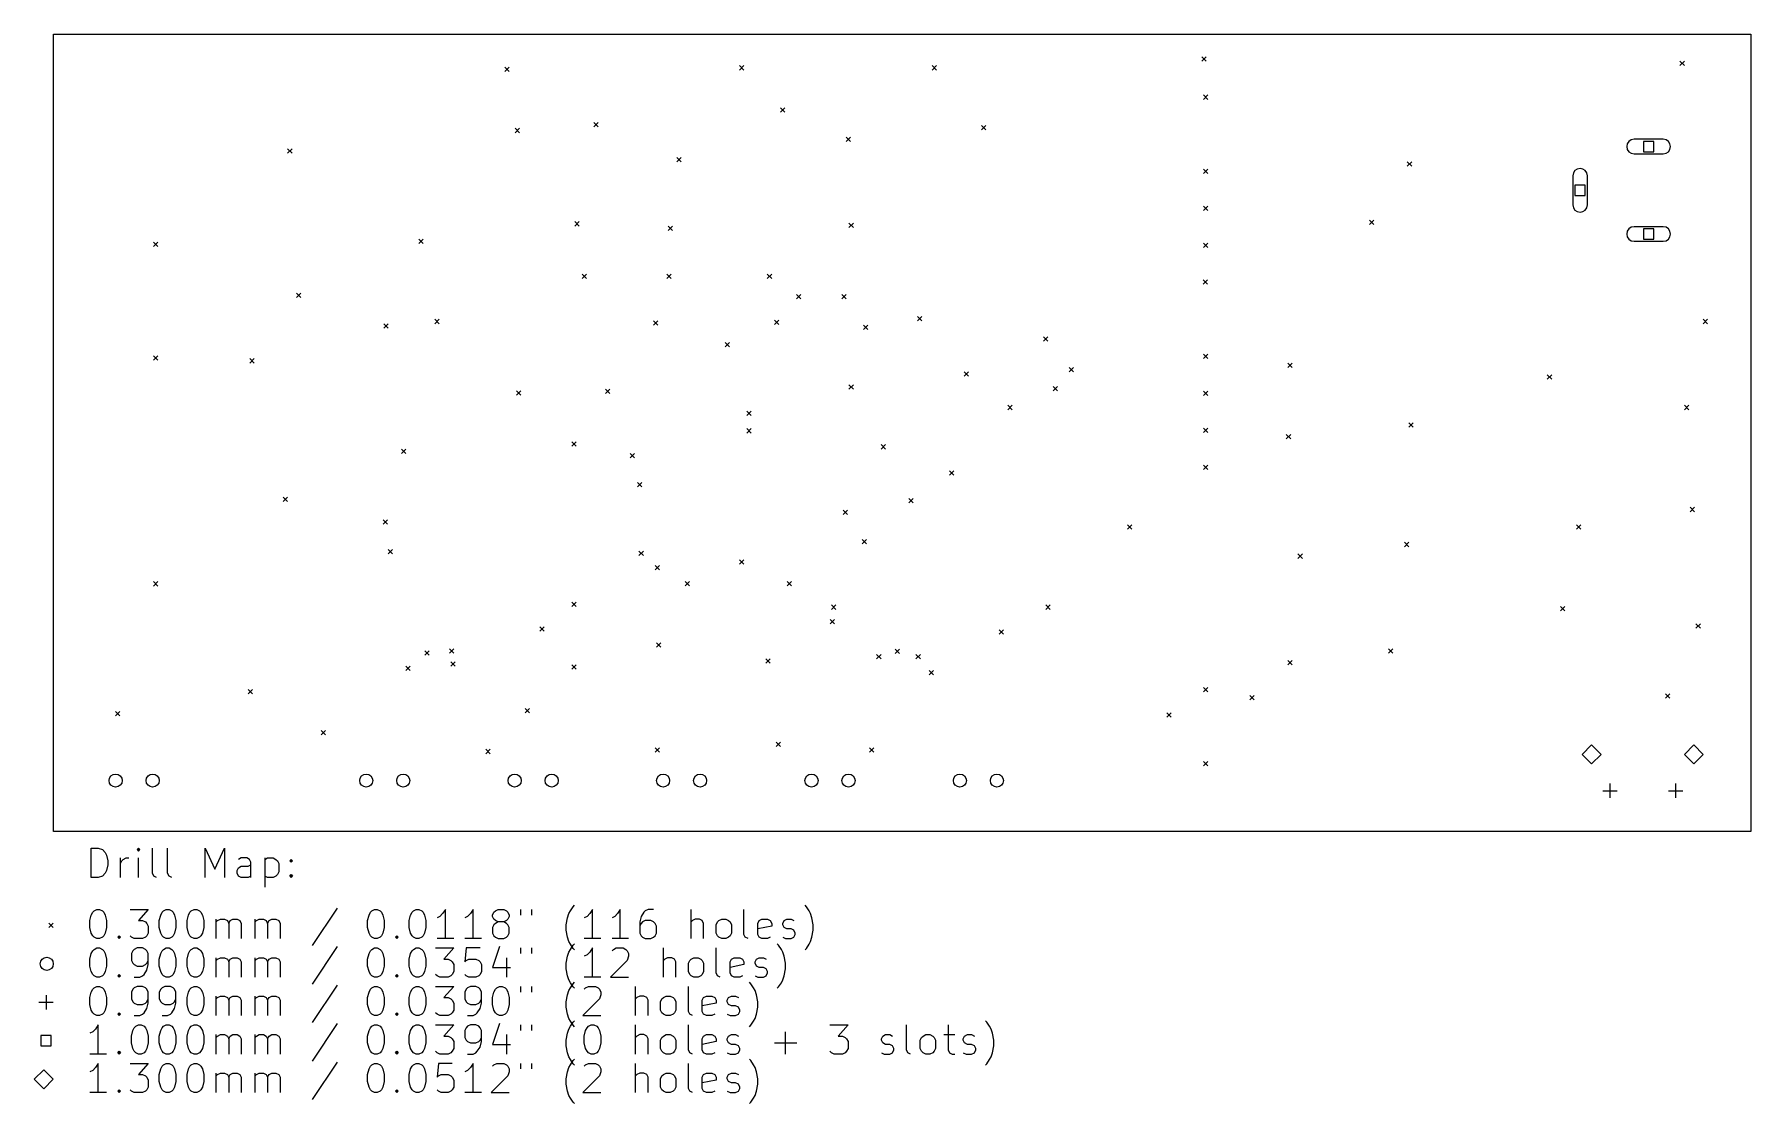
# Model space of a CAD drawing. Extents: x 3.67 to 8.31, y -5.15 to -2.26.
import ezdxf

# ---------------------------------------------------------------- set-up
doc = ezdxf.new("R2010")
doc.units = 0
doc.header["$MEASUREMENT"] = 0
doc.layers.add('BLACK', color=7, linetype='CONTINUOUS')

msp = doc.modelspace()

# ---------------------------------------------------------------- linework, layer by layer
at = {"layer": 'BLACK', "linetype": 'CONTINUOUS'}
for p, q in [((3.7244, -2.2638), (8.3071, -2.2638)), ((3.7244, -4.4173), (3.7244, -2.2638)), ((8.3071, -2.2638), (8.3071, -4.4173)), ((4.9429, -2.3524), (4.9547, -2.3642)), ((4.9547, -2.3524), (4.9429, -2.3642)), ((5.5768, -2.3484), (5.5886, -2.3602)), ((5.5886, -2.3484), (5.5768, -2.3602)), ((6.0965, -2.3484), (6.1083, -2.3602)), ((6.1083, -2.3484), (6.0965, -2.3602)), ((6.8248, -2.3248), (6.8366, -2.3366)), ((6.8366, -2.3248), (6.8248, -2.3366)), ((8.1161, -2.3366), (8.128, -2.3484)), ((8.128, -2.3366), (8.1161, -2.3484)), ((6.8295, -2.4276), (6.8413, -2.4394)), ((6.8413, -2.4276), (6.8295, -2.4394)), ((5.1831, -2.502), (5.1949, -2.5138)), ((5.1949, -2.502), (5.1831, -2.5138)), ((5.687, -2.4626), (5.6988, -2.4744)), ((5.6988, -2.4626), (5.687, -2.4744)), ((4.9705, -2.5177), (4.9823, -2.5295)), ((4.9823, -2.5177), (4.9705, -2.5295)), ((5.8642, -2.5413), (5.876, -2.5531)), ((5.876, -2.5413), (5.8642, -2.5531)), ((6.2303, -2.5098), (6.2421, -2.5217)), ((6.2421, -2.5098), (6.2303, -2.5217)), ((8.0709, -2.5472), (7.9921, -2.5472)), ((4.3563, -2.5728), (4.3681, -2.5846)), ((4.3681, -2.5728), (4.3563, -2.5846)), ((7.9921, -2.5866), (8.0709, -2.5866)), ((8.0454, -2.553), (8.0176, -2.553)), ((8.0176, -2.553), (8.0176, -2.5808)), ((8.0176, -2.5808), (8.0454, -2.5808)), ((8.0454, -2.5808), (8.0454, -2.553)), ((5.4075, -2.5965), (5.4193, -2.6083)), ((5.4193, -2.5965), (5.4075, -2.6083)), ((6.8295, -2.6276), (6.8413, -2.6394)), ((6.8413, -2.6276), (6.8295, -2.6394)), ((7.3799, -2.6083), (7.3917, -2.6201)), ((7.3917, -2.6083), (7.3799, -2.6201)), ((7.8268, -2.6457), (7.8268, -2.7244)), ((7.8604, -2.6711), (7.8325, -2.6711)), ((7.8325, -2.6711), (7.8325, -2.699)), ((7.8604, -2.699), (7.8604, -2.6711)), ((7.8661, -2.7244), (7.8661, -2.6457)), ((6.8295, -2.7276), (6.8413, -2.7394)), ((6.8413, -2.7276), (6.8295, -2.7394)), ((7.8325, -2.699), (7.8604, -2.699)), ((5.1319, -2.7697), (5.1437, -2.7815)), ((5.1437, -2.7697), (5.1319, -2.7815)), ((5.872, -2.7736), (5.8839, -2.7854)), ((5.8839, -2.7736), (5.872, -2.7854)), ((7.2776, -2.7657), (7.2894, -2.7776)), ((7.2894, -2.7657), (7.2776, -2.7776)), ((3.9941, -2.8248), (4.0059, -2.8366)), ((4.0059, -2.8248), (3.9941, -2.8366)), ((4.7106, -2.8169), (4.7224, -2.8287)), ((4.7224, -2.8169), (4.7106, -2.8287)), ((5.3839, -2.7815), (5.3957, -2.7933)), ((5.3957, -2.7815), (5.3839, -2.7933)), ((8.0709, -2.7835), (7.9921, -2.7835)), ((7.9921, -2.8228), (8.0709, -2.8228)), ((8.0454, -2.7892), (8.0176, -2.7892)), ((8.0176, -2.7892), (8.0176, -2.8171)), ((8.0176, -2.8171), (8.0454, -2.8171)), ((8.0454, -2.8171), (8.0454, -2.7892)), ((6.8295, -2.8276), (6.8413, -2.8394)), ((6.8413, -2.8276), (6.8295, -2.8394)), ((5.1516, -2.9114), (5.1634, -2.9232)), ((5.1634, -2.9114), (5.1516, -2.9232)), ((5.3799, -2.9114), (5.3917, -2.9232)), ((5.3917, -2.9114), (5.3799, -2.9232)), ((5.6516, -2.9114), (5.6634, -2.9232)), ((5.6634, -2.9114), (5.6516, -2.9232)), ((4.3799, -2.9626), (4.3917, -2.9744)), ((4.3917, -2.9626), (4.3799, -2.9744)), ((6.8287, -2.9272), (6.8406, -2.939)), ((6.8406, -2.9272), (6.8287, -2.939)), ((5.7303, -2.9665), (5.7421, -2.9783)), ((5.7421, -2.9665), (5.7303, -2.9783)), ((5.8524, -2.9665), (5.8642, -2.9783)), ((5.8642, -2.9665), (5.8524, -2.9783)), ((4.6161, -3.0453), (4.628, -3.0571)), ((4.628, -3.0453), (4.6161, -3.0571)), ((4.7539, -3.0335), (4.7657, -3.0453)), ((4.7657, -3.0335), (4.7539, -3.0453)), ((5.3445, -3.0374), (5.3563, -3.0492)), ((5.3563, -3.0374), (5.3445, -3.0492)), ((5.6713, -3.0359), (5.6831, -3.0477)), ((5.6831, -3.0359), (5.6713, -3.0477)), ((5.9114, -3.0492), (5.9232, -3.061)), ((5.9232, -3.0492), (5.9114, -3.061)), ((6.0571, -3.0256), (6.0689, -3.0374)), ((6.0689, -3.0256), (6.0571, -3.0374)), ((8.1791, -3.0335), (8.1909, -3.0453)), ((8.1909, -3.0335), (8.1791, -3.0453)), ((5.5374, -3.0965), (5.5492, -3.1083)), ((5.5492, -3.0965), (5.5374, -3.1083)), ((6.3971, -3.0807), (6.409, -3.0925)), ((6.409, -3.0807), (6.3971, -3.0925)), ((3.9941, -3.1319), (4.0059, -3.1437)), ((4.0059, -3.1319), (3.9941, -3.1437)), ((4.2539, -3.1398), (4.2657, -3.1516)), ((4.2657, -3.1398), (4.2539, -3.1516)), ((6.8295, -3.1276), (6.8413, -3.1394)), ((6.8413, -3.1276), (6.8295, -3.1394)), ((7.0571, -3.1516), (7.0689, -3.1634)), ((7.0689, -3.1516), (7.0571, -3.1634)), ((6.1831, -3.1752), (6.1949, -3.187)), ((6.1949, -3.1752), (6.1831, -3.187)), ((6.4665, -3.1634), (6.4783, -3.1752)), ((6.4783, -3.1634), (6.4665, -3.1752)), ((7.7579, -3.1831), (7.7697, -3.1949)), ((7.7697, -3.1831), (7.7579, -3.1949)), ((4.9744, -3.2264), (4.9862, -3.2382)), ((4.9862, -3.2264), (4.9744, -3.2382)), ((5.2146, -3.2224), (5.2264, -3.2343)), ((5.2264, -3.2224), (5.2146, -3.2343)), ((5.872, -3.2106), (5.8839, -3.2224)), ((5.8839, -3.2106), (5.872, -3.2224)), ((6.4232, -3.2146), (6.435, -3.2264)), ((6.435, -3.2146), (6.4232, -3.2264)), ((6.8295, -3.2276), (6.8413, -3.2394)), ((6.8413, -3.2276), (6.8295, -3.2394)), ((5.5965, -3.2815), (5.6083, -3.2933)), ((5.6083, -3.2815), (5.5965, -3.2933)), ((6.3012, -3.2657), (6.313, -3.2776)), ((6.313, -3.2657), (6.3012, -3.2776)), ((8.128, -3.2657), (8.1398, -3.2776)), ((8.1398, -3.2657), (8.128, -3.2776)), ((5.5965, -3.3287), (5.6083, -3.3406)), ((5.6083, -3.3287), (5.5965, -3.3406)), ((6.8295, -3.3276), (6.8413, -3.3394)), ((6.8413, -3.3276), (6.8295, -3.3394)), ((7.3839, -3.313), (7.3957, -3.3248)), ((7.3957, -3.313), (7.3839, -3.3248)), ((5.124, -3.3642), (5.1358, -3.376)), ((5.1358, -3.3642), (5.124, -3.376)), ((5.9587, -3.372), (5.9705, -3.3839)), ((5.9705, -3.372), (5.9587, -3.3839)), ((7.0531, -3.3445), (7.065, -3.3563)), ((7.065, -3.3445), (7.0531, -3.3563)), ((4.6634, -3.3839), (4.6752, -3.3957)), ((4.6752, -3.3839), (4.6634, -3.3957)), ((5.2815, -3.3957), (5.2933, -3.4075)), ((5.2933, -3.3957), (5.2815, -3.4075)), ((6.8295, -3.4276), (6.8413, -3.4394)), ((6.8413, -3.4276), (6.8295, -3.4394)), ((5.3012, -3.4744), (5.313, -3.4862)), ((5.313, -3.4744), (5.3012, -3.4862)), ((6.1437, -3.4429), (6.1555, -3.4547)), ((6.1555, -3.4429), (6.1437, -3.4547)), ((4.3445, -3.5138), (4.3563, -3.5256)), ((4.3563, -3.5138), (4.3445, -3.5256)), ((6.0335, -3.5177), (6.0453, -3.5295)), ((6.0453, -3.5177), (6.0335, -3.5295)), ((5.8563, -3.5492), (5.8681, -3.561)), ((5.8681, -3.5492), (5.8563, -3.561)), ((8.1437, -3.5413), (8.1555, -3.5531)), ((8.1555, -3.5413), (8.1437, -3.5531)), ((4.6145, -3.5753), (4.6263, -3.5871)), ((4.6263, -3.5753), (4.6145, -3.5871)), ((6.624, -3.5886), (6.6358, -3.6004)), ((6.6358, -3.5886), (6.624, -3.6004)), ((7.8366, -3.5886), (7.8484, -3.6004)), ((7.8484, -3.5886), (7.8366, -3.6004)), ((4.628, -3.6555), (4.6398, -3.6673)), ((4.6398, -3.6555), (4.628, -3.6673)), ((5.3051, -3.6594), (5.3169, -3.6713)), ((5.3169, -3.6594), (5.3051, -3.6713)), ((5.9075, -3.628), (5.9193, -3.6398)), ((5.9193, -3.628), (5.9075, -3.6398)), ((7.372, -3.6358), (7.3839, -3.6476)), ((7.3839, -3.6358), (7.372, -3.6476)), ((5.3484, -3.6988), (5.3602, -3.7106)), ((5.3602, -3.6988), (5.3484, -3.7106)), ((5.5768, -3.6831), (5.5886, -3.6949)), ((5.5886, -3.6831), (5.5768, -3.6949)), ((7.0846, -3.6673), (7.0965, -3.6791)), ((7.0965, -3.6673), (7.0846, -3.6791)), ((3.9941, -3.7421), (4.0059, -3.7539)), ((4.0059, -3.7421), (3.9941, -3.7539)), ((5.4296, -3.7419), (5.4414, -3.7537)), ((5.4414, -3.7419), (5.4296, -3.7537)), ((5.7052, -3.7419), (5.717, -3.7537)), ((5.717, -3.7419), (5.7052, -3.7537)), ((5.124, -3.7972), (5.1358, -3.8091)), ((5.1358, -3.7972), (5.124, -3.8091)), ((5.8209, -3.8445), (5.8327, -3.8563)), ((5.8327, -3.8445), (5.8209, -3.8563)), ((5.8248, -3.8051), (5.8366, -3.8169)), ((5.8366, -3.8051), (5.8248, -3.8169)), ((6.4035, -3.8051), (6.4154, -3.8169)), ((6.4154, -3.8051), (6.4035, -3.8169)), ((7.7933, -3.8091), (7.8051, -3.8209)), ((7.8051, -3.8091), (7.7933, -3.8209)), ((5.0374, -3.8642), (5.0492, -3.876)), ((5.0492, -3.8642), (5.0374, -3.876)), ((6.2776, -3.872), (6.2894, -3.8839)), ((6.2894, -3.872), (6.2776, -3.8839)), ((8.1594, -3.8563), (8.1713, -3.8681)), ((8.1713, -3.8563), (8.1594, -3.8681)), ((4.7266, -3.9286), (4.7384, -3.9405)), ((4.7384, -3.9286), (4.7266, -3.9405)), ((4.7933, -3.9232), (4.8051, -3.935)), ((4.8051, -3.9232), (4.7933, -3.935)), ((5.3524, -3.9075), (5.3642, -3.9193)), ((5.3642, -3.9075), (5.3524, -3.9193)), ((5.9469, -3.939), (5.9587, -3.9508)), ((5.9587, -3.939), (5.9469, -3.9508)), ((5.9968, -3.9247), (6.0086, -3.9365)), ((6.0086, -3.9247), (5.9968, -3.9365)), ((6.0531, -3.939), (6.065, -3.9508)), ((6.065, -3.939), (6.0531, -3.9508)), ((7.3287, -3.9232), (7.3406, -3.935)), ((7.3406, -3.9232), (7.3287, -3.935)), ((4.6752, -3.9705), (4.687, -3.9823)), ((4.687, -3.9705), (4.6752, -3.9823)), ((4.7972, -3.9587), (4.8091, -3.9705)), ((4.8091, -3.9587), (4.7972, -3.9705)), ((5.124, -3.9665), (5.1358, -3.9783)), ((5.1358, -3.9665), (5.124, -3.9783)), ((5.6476, -3.9508), (5.6594, -3.9626)), ((5.6594, -3.9508), (5.6476, -3.9626)), ((6.0886, -3.9823), (6.1004, -3.9941)), ((6.1004, -3.9823), (6.0886, -3.9941)), ((7.0571, -3.9547), (7.0689, -3.9665)), ((7.0689, -3.9547), (7.0571, -3.9665)), ((6.8295, -4.0276), (6.8413, -4.0394)), ((6.8413, -4.0276), (6.8295, -4.0394)), ((4.25, -4.0335), (4.2618, -4.0453)), ((4.2618, -4.0335), (4.25, -4.0453)), ((6.9547, -4.0492), (6.9665, -4.061)), ((6.9665, -4.0492), (6.9547, -4.061)), ((8.0768, -4.0453), (8.0886, -4.0571)), ((8.0886, -4.0453), (8.0768, -4.0571)), ((3.8917, -4.0925), (3.9035, -4.1043)), ((3.9035, -4.0925), (3.8917, -4.1043)), ((4.998, -4.0846), (5.0098, -4.0965)), ((5.0098, -4.0846), (4.998, -4.0965)), ((6.7303, -4.0965), (6.7421, -4.1083)), ((6.7421, -4.0965), (6.7303, -4.1083)), ((4.4469, -4.1437), (4.4587, -4.1555)), ((4.4587, -4.1437), (4.4469, -4.1555)), ((4.8917, -4.1949), (4.9035, -4.2067)), ((4.9035, -4.1949), (4.8917, -4.2067)), ((5.3484, -4.1909), (5.3602, -4.2028)), ((5.3602, -4.1909), (5.3484, -4.2028)), ((5.6752, -4.1752), (5.687, -4.187)), ((5.687, -4.1752), (5.6752, -4.187)), ((5.9272, -4.1909), (5.939, -4.2028)), ((5.939, -4.1909), (5.9272, -4.2028)), ((7.8776, -4.1831), (7.852, -4.2087)), ((7.852, -4.2087), (7.8776, -4.2343)), ((7.9031, -4.2087), (7.8776, -4.1831)), ((7.8776, -4.2343), (7.9031, -4.2087)), ((8.1535, -4.1831), (8.128, -4.2087)), ((8.128, -4.2087), (8.1535, -4.2343)), ((8.1791, -4.2087), (8.1535, -4.1831)), ((8.1535, -4.2343), (8.1791, -4.2087)), ((6.8295, -4.2276), (6.8413, -4.2394)), ((6.8413, -4.2276), (6.8295, -4.2394)), ((7.9077, -4.3067), (7.9467, -4.3067)), ((7.9272, -4.2872), (7.9272, -4.3262)), ((8.0848, -4.3067), (8.1238, -4.3067)), ((8.1043, -4.2872), (8.1043, -4.3262)), ((8.3071, -4.4173), (3.7244, -4.4173)), ((3.8261, -4.5409), (3.8261, -4.4622)), ((3.8261, -4.4622), (3.8448, -4.4622)), ((3.8448, -4.4622), (3.8561, -4.4659)), ((3.8561, -4.4659), (3.8636, -4.4734)), ((3.8636, -4.4734), (3.8673, -4.4809)), ((3.8673, -4.4809), (3.8711, -4.4959)), ((3.9048, -4.5409), (3.9048, -4.4884)), ((3.9086, -4.4959), (3.9123, -4.4922)), ((3.9123, -4.4922), (3.9198, -4.4884)), ((3.9198, -4.4884), (3.9273, -4.4884)), ((3.9536, -4.4622), (3.9498, -4.4659)), ((3.9498, -4.4659), (3.9536, -4.4697)), ((3.9573, -4.4659), (3.9536, -4.4622)), ((3.9536, -4.4622), (3.9536, -4.4697)), ((3.9536, -4.4697), (3.9573, -4.4659)), ((3.9536, -4.5409), (3.9536, -4.4884)), ((3.9911, -4.5297), (3.9911, -4.4622)), ((4.0323, -4.5297), (4.0323, -4.4622)), ((4.1336, -4.5409), (4.1336, -4.4622)), ((4.1336, -4.4622), (4.1598, -4.5184)), ((4.1598, -4.5184), (4.186, -4.4622)), ((4.186, -4.4622), (4.186, -4.5409)), ((4.231, -4.4884), (4.2235, -4.4922)), ((4.246, -4.4884), (4.231, -4.4884)), ((4.2535, -4.4922), (4.246, -4.4884)), ((4.2573, -4.4997), (4.2535, -4.4922)), ((4.2948, -4.4884), (4.2948, -4.5672)), ((4.2948, -4.4922), (4.3023, -4.4884)), ((4.3023, -4.4884), (4.3173, -4.4884)), ((4.3173, -4.4884), (4.3248, -4.4922)), ((4.3248, -4.4922), (4.3285, -4.4959)), ((4.3623, -4.4959), (4.366, -4.4922)), ((4.366, -4.4922), (4.3698, -4.4959)), ((4.366, -4.4922), (4.366, -4.4997)), ((3.8448, -4.5409), (3.8261, -4.5409)), ((3.8561, -4.5372), (3.8448, -4.5409)), ((3.8636, -4.5297), (3.8561, -4.5372)), ((3.8673, -4.5222), (3.8636, -4.5297)), ((3.8711, -4.5072), (3.8673, -4.5222)), ((3.8711, -4.4959), (3.8711, -4.5072)), ((3.9048, -4.5034), (3.9086, -4.4959)), ((3.9948, -4.5372), (3.9911, -4.5297)), ((4.0023, -4.5409), (3.9948, -4.5372)), ((4.0361, -4.5372), (4.0323, -4.5297)), ((4.0436, -4.5409), (4.0361, -4.5372)), ((4.2198, -4.5222), (4.2235, -4.5147)), ((4.2198, -4.5297), (4.2198, -4.5222)), ((4.2235, -4.5372), (4.2198, -4.5297)), ((4.2235, -4.5147), (4.231, -4.5109)), ((4.231, -4.5409), (4.2235, -4.5372)), ((4.231, -4.5109), (4.2498, -4.5109)), ((4.2498, -4.5409), (4.231, -4.5409)), ((4.2498, -4.5109), (4.2573, -4.5072)), ((4.2573, -4.5372), (4.2498, -4.5409)), ((4.2573, -4.5409), (4.2573, -4.4997)), ((4.3023, -4.5409), (4.2948, -4.5372)), ((4.3173, -4.5409), (4.3023, -4.5409)), ((4.3248, -4.5372), (4.3173, -4.5409)), ((4.3285, -4.5334), (4.3248, -4.5372)), ((4.3285, -4.4959), (4.3323, -4.5034)), ((4.3323, -4.5259), (4.3285, -4.5334)), ((4.3323, -4.5034), (4.3323, -4.5259)), ((4.366, -4.4997), (4.3623, -4.4959)), ((4.3623, -4.5372), (4.366, -4.5334)), ((4.366, -4.5409), (4.3623, -4.5372)), ((4.3698, -4.4959), (4.366, -4.4997)), ((4.366, -4.5334), (4.3698, -4.5372)), ((4.366, -4.5334), (4.366, -4.5409)), ((4.3698, -4.5372), (4.366, -4.5409)), ((3.8298, -4.6351), (3.8336, -4.6313)), ((3.8336, -4.6313), (3.8411, -4.6276)), ((3.8411, -4.6276), (3.8486, -4.6276)), ((3.8486, -4.6276), (3.8561, -4.6313)), ((3.8561, -4.6313), (3.8598, -4.6351)), ((3.9311, -4.6276), (3.9798, -4.6276)), ((3.9798, -4.6276), (3.9536, -4.6575)), ((4.0173, -4.6351), (4.0211, -4.6313)), ((4.0211, -4.6313), (4.0286, -4.6276)), ((4.0286, -4.6276), (4.0361, -4.6276)), ((4.0361, -4.6276), (4.0436, -4.6313)), ((4.0436, -4.6313), (4.0473, -4.6351)), ((4.0923, -4.6351), (4.0961, -4.6313)), ((4.0961, -4.6313), (4.1036, -4.6276)), ((4.1036, -4.6276), (4.1111, -4.6276)), ((4.1111, -4.6276), (4.1186, -4.6313)), ((4.1186, -4.6313), (4.1223, -4.6351)), ((4.4898, -4.6238), (4.4223, -4.725)), ((4.5797, -4.6351), (4.5835, -4.6313)), ((4.5835, -4.6313), (4.591, -4.6276)), ((4.591, -4.6276), (4.5985, -4.6276)), ((4.5985, -4.6276), (4.606, -4.6313)), ((4.606, -4.6313), (4.6097, -4.6351)), ((4.6922, -4.6351), (4.696, -4.6313)), ((4.696, -4.6313), (4.7035, -4.6276)), ((4.7035, -4.6276), (4.711, -4.6276)), ((4.711, -4.6276), (4.7185, -4.6313)), ((4.7185, -4.6313), (4.7222, -4.6351)), ((4.7822, -4.6276), (4.7747, -4.6388)), ((4.7822, -4.7063), (4.7822, -4.6276)), ((4.8572, -4.6276), (4.8497, -4.6388)), ((4.8572, -4.7063), (4.8572, -4.6276)), ((4.9135, -4.6351), (4.9172, -4.6313)), ((4.9172, -4.6313), (4.9247, -4.6276)), ((4.9247, -4.6276), (4.9397, -4.6276)), ((4.9397, -4.6276), (4.9472, -4.6313)), ((4.9472, -4.6313), (4.951, -4.6351)), ((4.9847, -4.6276), (4.9847, -4.6426)), ((5.0147, -4.6276), (5.0147, -4.6426)), ((5.1159, -4.6388), (5.1197, -4.6313)), ((5.1197, -4.6313), (5.1272, -4.6201)), ((5.1272, -4.6201), (5.1309, -4.6163)), ((5.1797, -4.6276), (5.1722, -4.6388)), ((5.1797, -4.7063), (5.1797, -4.6276)), ((5.2547, -4.6276), (5.2472, -4.6388)), ((5.2547, -4.7063), (5.2547, -4.6276)), ((5.3222, -4.6313), (5.3184, -4.6351)), ((5.3297, -4.6276), (5.3222, -4.6313)), ((5.3447, -4.6276), (5.3297, -4.6276)), ((5.4459, -4.7063), (5.4459, -4.6276)), ((5.5884, -4.695), (5.5884, -4.6276)), ((5.7571, -4.6201), (5.7534, -4.6163)), ((5.7646, -4.6313), (5.7571, -4.6201)), ((5.7684, -4.6388), (5.7646, -4.6313)), ((3.7116, -4.6644), (3.7234, -4.6762)), ((3.7234, -4.6644), (3.7116, -4.6762)), ((3.8223, -4.6575), (3.8261, -4.6426)), ((3.8223, -4.6763), (3.8223, -4.6575)), ((3.8261, -4.6913), (3.8223, -4.6763)), ((3.8261, -4.6426), (3.8298, -4.6351)), ((3.8598, -4.6351), (3.8636, -4.6426)), ((3.8636, -4.6426), (3.8673, -4.6575)), ((3.8673, -4.6763), (3.8636, -4.6913)), ((3.8673, -4.6575), (3.8673, -4.6763)), ((3.9536, -4.6575), (3.9648, -4.6575)), ((3.9648, -4.6575), (3.9723, -4.6613)), ((3.9723, -4.6613), (3.9761, -4.665)), ((3.9761, -4.665), (3.9798, -4.6725)), ((3.9798, -4.6725), (3.9798, -4.6913)), ((4.0098, -4.6575), (4.0136, -4.6426)), ((4.0098, -4.6763), (4.0098, -4.6575)), ((4.0136, -4.6913), (4.0098, -4.6763)), ((4.0136, -4.6426), (4.0173, -4.6351)), ((4.0473, -4.6351), (4.0511, -4.6426)), ((4.0511, -4.6426), (4.0548, -4.6575)), ((4.0548, -4.6763), (4.0511, -4.6913)), ((4.0548, -4.6575), (4.0548, -4.6763)), ((4.0848, -4.6575), (4.0886, -4.6426)), ((4.0848, -4.6763), (4.0848, -4.6575)), ((4.0886, -4.6913), (4.0848, -4.6763)), ((4.0886, -4.6426), (4.0923, -4.6351)), ((4.1223, -4.6351), (4.1261, -4.6426)), ((4.1261, -4.6426), (4.1298, -4.6575)), ((4.1298, -4.6763), (4.1261, -4.6913)), ((4.1298, -4.6575), (4.1298, -4.6763)), ((4.1636, -4.7063), (4.1636, -4.6538)), ((4.1636, -4.6613), (4.1673, -4.6575)), ((4.1673, -4.6575), (4.1748, -4.6538)), ((4.1748, -4.6538), (4.186, -4.6538)), ((4.186, -4.6538), (4.1935, -4.6575)), ((4.1935, -4.6575), (4.1973, -4.665)), ((4.1973, -4.665), (4.201, -4.6575)), ((4.1973, -4.665), (4.1973, -4.7063)), ((4.201, -4.6575), (4.2085, -4.6538)), ((4.2085, -4.6538), (4.2198, -4.6538)), ((4.2198, -4.6538), (4.2273, -4.6575)), ((4.2273, -4.6575), (4.231, -4.665)), ((4.231, -4.665), (4.231, -4.7063)), ((4.2685, -4.7063), (4.2685, -4.6538)), ((4.2685, -4.6613), (4.2723, -4.6575)), ((4.2723, -4.6575), (4.2798, -4.6538)), ((4.2798, -4.6538), (4.291, -4.6538)), ((4.291, -4.6538), (4.2985, -4.6575)), ((4.2985, -4.6575), (4.3023, -4.665)), ((4.3023, -4.665), (4.306, -4.6575)), ((4.3023, -4.665), (4.3023, -4.7063)), ((4.306, -4.6575), (4.3135, -4.6538)), ((4.3135, -4.6538), (4.3248, -4.6538)), ((4.3248, -4.6538), (4.3323, -4.6575)), ((4.3323, -4.6575), (4.336, -4.665)), ((4.336, -4.665), (4.336, -4.7063)), ((4.5723, -4.6575), (4.576, -4.6426)), ((4.5723, -4.6763), (4.5723, -4.6575)), ((4.576, -4.6913), (4.5723, -4.6763)), ((4.576, -4.6426), (4.5797, -4.6351)), ((4.6097, -4.6351), (4.6135, -4.6426)), ((4.6135, -4.6426), (4.6172, -4.6575)), ((4.6172, -4.6763), (4.6135, -4.6913)), ((4.6172, -4.6575), (4.6172, -4.6763)), ((4.6847, -4.6575), (4.6885, -4.6426)), ((4.6847, -4.6763), (4.6847, -4.6575)), ((4.6885, -4.6913), (4.6847, -4.6763)), ((4.6885, -4.6426), (4.6922, -4.6351)), ((4.7222, -4.6351), (4.726, -4.6426)), ((4.726, -4.6426), (4.7297, -4.6575)), ((4.7297, -4.6763), (4.726, -4.6913)), ((4.7297, -4.6575), (4.7297, -4.6763)), ((4.7672, -4.6463), (4.7597, -4.65)), ((4.7747, -4.6388), (4.7672, -4.6463)), ((4.8422, -4.6463), (4.8347, -4.65)), ((4.8497, -4.6388), (4.8422, -4.6463)), ((4.9097, -4.6426), (4.9135, -4.6351)), ((4.9097, -4.6463), (4.9097, -4.6426)), ((4.9135, -4.6538), (4.9097, -4.6463)), ((4.9135, -4.6688), (4.9097, -4.6763)), ((4.9097, -4.6763), (4.9097, -4.6913)), ((4.9172, -4.6575), (4.9135, -4.6538)), ((4.9172, -4.665), (4.9135, -4.6688)), ((4.9247, -4.6613), (4.9172, -4.6575)), ((4.9247, -4.6613), (4.9172, -4.665)), ((4.9397, -4.6613), (4.9247, -4.6613)), ((4.9472, -4.6575), (4.9397, -4.6613)), ((4.9472, -4.665), (4.9397, -4.6613)), ((4.951, -4.6538), (4.9472, -4.6575)), ((4.951, -4.6688), (4.9472, -4.665)), ((4.951, -4.6351), (4.9547, -4.6426)), ((4.9547, -4.6463), (4.951, -4.6538)), ((4.9547, -4.6763), (4.951, -4.6688)), ((4.9547, -4.6426), (4.9547, -4.6463)), ((4.9547, -4.6913), (4.9547, -4.6763)), ((5.1084, -4.6688), (5.1122, -4.65)), ((5.1084, -4.6838), (5.1084, -4.6688)), ((5.1122, -4.65), (5.1159, -4.6388)), ((5.1647, -4.6463), (5.1572, -4.65)), ((5.1722, -4.6388), (5.1647, -4.6463)), ((5.2397, -4.6463), (5.2322, -4.65)), ((5.2472, -4.6388), (5.2397, -4.6463)), ((5.3109, -4.6463), (5.3072, -4.6613)), ((5.3072, -4.6613), (5.3072, -4.6913)), ((5.3109, -4.665), (5.3072, -4.6725)), ((5.3184, -4.6351), (5.3109, -4.6463)), ((5.3147, -4.6613), (5.3109, -4.665)), ((5.3222, -4.6575), (5.3147, -4.6613)), ((5.3372, -4.6575), (5.3222, -4.6575)), ((5.3447, -4.6613), (5.3372, -4.6575)), ((5.3484, -4.665), (5.3447, -4.6613)), ((5.3522, -4.6725), (5.3484, -4.665)), ((5.3522, -4.6913), (5.3522, -4.6725)), ((5.4496, -4.6575), (5.4459, -4.6613)), ((5.4571, -4.6538), (5.4496, -4.6575)), ((5.4684, -4.6538), (5.4571, -4.6538)), ((5.4759, -4.6575), (5.4684, -4.6538)), ((5.4796, -4.665), (5.4759, -4.6575)), ((5.4796, -4.7063), (5.4796, -4.665)), ((5.5134, -4.6688), (5.5171, -4.6613)), ((5.5134, -4.6913), (5.5134, -4.6688)), ((5.5171, -4.6613), (5.5209, -4.6575)), ((5.5209, -4.6575), (5.5284, -4.6538)), ((5.5284, -4.6538), (5.5396, -4.6538)), ((5.5396, -4.6538), (5.5471, -4.6575)), ((5.5471, -4.6575), (5.5509, -4.6613)), ((5.5509, -4.6613), (5.5546, -4.6688)), ((5.5546, -4.6688), (5.5546, -4.6913)), ((5.6259, -4.665), (5.6296, -4.6575)), ((5.6259, -4.695), (5.6259, -4.665)), ((5.6634, -4.6725), (5.6259, -4.68)), ((5.6296, -4.6575), (5.6371, -4.6538)), ((5.6371, -4.6538), (5.6521, -4.6538)), ((5.6521, -4.6538), (5.6596, -4.6575)), ((5.6596, -4.6575), (5.6634, -4.665)), ((5.6634, -4.665), (5.6634, -4.6725)), ((5.6934, -4.665), (5.6971, -4.6575)), ((5.6934, -4.6688), (5.6934, -4.665)), ((5.6971, -4.6763), (5.6934, -4.6688)), ((5.6971, -4.6575), (5.7046, -4.6538)), ((5.7046, -4.68), (5.6971, -4.6763)), ((5.7046, -4.6538), (5.7159, -4.6538)), ((5.7159, -4.68), (5.7046, -4.68)), ((5.7159, -4.6538), (5.7234, -4.6575)), ((5.7234, -4.6838), (5.7159, -4.68)), ((5.7721, -4.65), (5.7684, -4.6388)), ((5.7758, -4.6688), (5.7721, -4.65)), ((5.7758, -4.6838), (5.7758, -4.6688)), ((3.8298, -4.6988), (3.8261, -4.6913)), ((3.8336, -4.7025), (3.8298, -4.6988)), ((3.8411, -4.7063), (3.8336, -4.7025)), ((3.8486, -4.7063), (3.8411, -4.7063)), ((3.8561, -4.7025), (3.8486, -4.7063)), ((3.8598, -4.6988), (3.8561, -4.7025)), ((3.8636, -4.6913), (3.8598, -4.6988)), ((3.8973, -4.7025), (3.9011, -4.6988)), ((3.9011, -4.7063), (3.8973, -4.7025)), ((3.9011, -4.6988), (3.9048, -4.7025)), ((3.9011, -4.6988), (3.9011, -4.7063)), ((3.9048, -4.7025), (3.9011, -4.7063)), ((3.9348, -4.7025), (3.9311, -4.6988)), ((3.9423, -4.7063), (3.9348, -4.7025)), ((3.9648, -4.7063), (3.9423, -4.7063)), ((3.9723, -4.7025), (3.9648, -4.7063)), ((3.9761, -4.6988), (3.9723, -4.7025)), ((3.9798, -4.6913), (3.9761, -4.6988)), ((4.0173, -4.6988), (4.0136, -4.6913)), ((4.0211, -4.7025), (4.0173, -4.6988)), ((4.0286, -4.7063), (4.0211, -4.7025)), ((4.0361, -4.7063), (4.0286, -4.7063)), ((4.0436, -4.7025), (4.0361, -4.7063)), ((4.0473, -4.6988), (4.0436, -4.7025)), ((4.0511, -4.6913), (4.0473, -4.6988)), ((4.0923, -4.6988), (4.0886, -4.6913)), ((4.0961, -4.7025), (4.0923, -4.6988)), ((4.1036, -4.7063), (4.0961, -4.7025)), ((4.1111, -4.7063), (4.1036, -4.7063)), ((4.1186, -4.7025), (4.1111, -4.7063)), ((4.1223, -4.6988), (4.1186, -4.7025)), ((4.1261, -4.6913), (4.1223, -4.6988)), ((4.5797, -4.6988), (4.576, -4.6913)), ((4.5835, -4.7025), (4.5797, -4.6988)), ((4.591, -4.7063), (4.5835, -4.7025)), ((4.5985, -4.7063), (4.591, -4.7063)), ((4.606, -4.7025), (4.5985, -4.7063)), ((4.6097, -4.6988), (4.606, -4.7025)), ((4.6135, -4.6913), (4.6097, -4.6988)), ((4.6472, -4.7025), (4.651, -4.6988)), ((4.651, -4.7063), (4.6472, -4.7025)), ((4.651, -4.6988), (4.6547, -4.7025)), ((4.651, -4.6988), (4.651, -4.7063)), ((4.6547, -4.7025), (4.651, -4.7063)), ((4.6922, -4.6988), (4.6885, -4.6913)), ((4.696, -4.7025), (4.6922, -4.6988)), ((4.7035, -4.7063), (4.696, -4.7025)), ((4.711, -4.7063), (4.7035, -4.7063)), ((4.7185, -4.7025), (4.711, -4.7063)), ((4.7222, -4.6988), (4.7185, -4.7025)), ((4.726, -4.6913), (4.7222, -4.6988)), ((4.8047, -4.7063), (4.7597, -4.7063)), ((4.8797, -4.7063), (4.8347, -4.7063)), ((4.9097, -4.6913), (4.9135, -4.6988)), ((4.9135, -4.6988), (4.9172, -4.7025)), ((4.9172, -4.7025), (4.9247, -4.7063)), ((4.9247, -4.7063), (4.9397, -4.7063)), ((4.9397, -4.7063), (4.9472, -4.7025)), ((4.9472, -4.7025), (4.951, -4.6988)), ((4.951, -4.6988), (4.9547, -4.6913)), ((5.1122, -4.7025), (5.1084, -4.6838)), ((5.1159, -4.7138), (5.1122, -4.7025)), ((5.1197, -4.7213), (5.1159, -4.7138)), ((5.1272, -4.7325), (5.1197, -4.7213)), ((5.1197, -4.7352), (5.1272, -4.724)), ((5.1272, -4.724), (5.1309, -4.7202)), ((5.2022, -4.7063), (5.1572, -4.7063)), ((5.2772, -4.7063), (5.2322, -4.7063)), ((5.3072, -4.6913), (5.3109, -4.6988)), ((5.3109, -4.6988), (5.3147, -4.7025)), ((5.3147, -4.7025), (5.3222, -4.7063)), ((5.3222, -4.7063), (5.3372, -4.7063)), ((5.3372, -4.7063), (5.3447, -4.7025)), ((5.3447, -4.7025), (5.3484, -4.6988)), ((5.3484, -4.6988), (5.3522, -4.6913)), ((5.5171, -4.6988), (5.5134, -4.6913)), ((5.5209, -4.7025), (5.5171, -4.6988)), ((5.5284, -4.7063), (5.5209, -4.7025)), ((5.5396, -4.7063), (5.5284, -4.7063)), ((5.5471, -4.7025), (5.5396, -4.7063)), ((5.5509, -4.6988), (5.5471, -4.7025)), ((5.5546, -4.6913), (5.5509, -4.6988)), ((5.5921, -4.7025), (5.5884, -4.695)), ((5.5996, -4.7063), (5.5921, -4.7025)), ((5.6296, -4.7025), (5.6259, -4.695)), ((5.6371, -4.7063), (5.6296, -4.7025)), ((5.6521, -4.7063), (5.6371, -4.7063)), ((5.6596, -4.7025), (5.6521, -4.7063)), ((5.6821, -4.724), (5.6784, -4.7202)), ((5.6896, -4.7352), (5.6821, -4.724)), ((5.6934, -4.7025), (5.7009, -4.7063)), ((5.7009, -4.7063), (5.7159, -4.7063)), ((5.7159, -4.7063), (5.7234, -4.7025)), ((5.7271, -4.6913), (5.7234, -4.6838)), ((5.7234, -4.7025), (5.7271, -4.695)), ((5.7271, -4.695), (5.7271, -4.6913)), ((5.7571, -4.7325), (5.7646, -4.7213)), ((5.7646, -4.7213), (5.7684, -4.7138)), ((5.7684, -4.7138), (5.7721, -4.7025)), ((5.7721, -4.7025), (5.7758, -4.6838)), ((3.8223, -4.7615), (3.8261, -4.7465)), ((3.8223, -4.7802), (3.8223, -4.7615)), ((3.8261, -4.7465), (3.8298, -4.739)), ((3.8298, -4.739), (3.8336, -4.7352)), ((3.8336, -4.7352), (3.8411, -4.7315)), ((3.8411, -4.7315), (3.8486, -4.7315)), ((3.8486, -4.7315), (3.8561, -4.7352)), ((3.8561, -4.7352), (3.8598, -4.739)), ((3.8598, -4.739), (3.8636, -4.7465)), ((3.8636, -4.7465), (3.8673, -4.7615)), ((3.8673, -4.7615), (3.8673, -4.7802)), ((3.9386, -4.739), (3.9348, -4.7465)), ((3.9348, -4.7465), (3.9348, -4.7652)), ((3.9348, -4.7652), (3.9386, -4.7727)), ((3.9423, -4.7352), (3.9386, -4.739)), ((3.9386, -4.7727), (3.9423, -4.7765)), ((3.9498, -4.7315), (3.9423, -4.7352)), ((3.9648, -4.7315), (3.9498, -4.7315)), ((3.9723, -4.7352), (3.9648, -4.7315)), ((3.9761, -4.739), (3.9723, -4.7352)), ((3.9723, -4.7765), (3.9761, -4.7727)), ((3.9798, -4.7465), (3.9761, -4.739)), ((3.9761, -4.7727), (3.9798, -4.7652)), ((3.9798, -4.7765), (3.9798, -4.7465)), ((4.0098, -4.7615), (4.0136, -4.7465)), ((4.0098, -4.7802), (4.0098, -4.7615)), ((4.0136, -4.7465), (4.0173, -4.739)), ((4.0173, -4.739), (4.0211, -4.7352)), ((4.0211, -4.7352), (4.0286, -4.7315)), ((4.0286, -4.7315), (4.0361, -4.7315)), ((4.0361, -4.7315), (4.0436, -4.7352)), ((4.0436, -4.7352), (4.0473, -4.739)), ((4.0473, -4.739), (4.0511, -4.7465)), ((4.0511, -4.7465), (4.0548, -4.7615)), ((4.0548, -4.7615), (4.0548, -4.7802)), ((4.0848, -4.7615), (4.0886, -4.7465)), ((4.0848, -4.7802), (4.0848, -4.7615)), ((4.0886, -4.7465), (4.0923, -4.739)), ((4.0923, -4.739), (4.0961, -4.7352)), ((4.0961, -4.7352), (4.1036, -4.7315)), ((4.1036, -4.7315), (4.1111, -4.7315)), ((4.1111, -4.7315), (4.1186, -4.7352)), ((4.1186, -4.7352), (4.1223, -4.739)), ((4.1223, -4.739), (4.1261, -4.7465)), ((4.1261, -4.7465), (4.1298, -4.7615)), ((4.1298, -4.7615), (4.1298, -4.7802)), ((4.1636, -4.8102), (4.1636, -4.7577)), ((4.1636, -4.7652), (4.1673, -4.7615)), ((4.1673, -4.7615), (4.1748, -4.7577)), ((4.1748, -4.7577), (4.186, -4.7577)), ((4.186, -4.7577), (4.1935, -4.7615)), ((4.1935, -4.7615), (4.1973, -4.769)), ((4.1973, -4.769), (4.201, -4.7615)), ((4.1973, -4.769), (4.1973, -4.8102)), ((4.201, -4.7615), (4.2085, -4.7577)), ((4.2085, -4.7577), (4.2198, -4.7577)), ((4.2198, -4.7577), (4.2273, -4.7615)), ((4.2273, -4.7615), (4.231, -4.769)), ((4.231, -4.769), (4.231, -4.8102)), ((4.2685, -4.8102), (4.2685, -4.7577)), ((4.2685, -4.7652), (4.2723, -4.7615)), ((4.2723, -4.7615), (4.2798, -4.7577)), ((4.2798, -4.7577), (4.291, -4.7577)), ((4.291, -4.7577), (4.2985, -4.7615)), ((4.2985, -4.7615), (4.3023, -4.769)), ((4.3023, -4.769), (4.306, -4.7615)), ((4.3023, -4.769), (4.3023, -4.8102)), ((4.306, -4.7615), (4.3135, -4.7577)), ((4.3135, -4.7577), (4.3248, -4.7577)), ((4.3248, -4.7577), (4.3323, -4.7615)), ((4.3323, -4.7615), (4.336, -4.769)), ((4.336, -4.769), (4.336, -4.8102)), ((4.4898, -4.7277), (4.4223, -4.829)), ((4.5723, -4.7615), (4.576, -4.7465)), ((4.5723, -4.7802), (4.5723, -4.7615)), ((4.576, -4.7465), (4.5797, -4.739)), ((4.5797, -4.739), (4.5835, -4.7352)), ((4.5835, -4.7352), (4.591, -4.7315)), ((4.591, -4.7315), (4.5985, -4.7315)), ((4.5985, -4.7315), (4.606, -4.7352)), ((4.606, -4.7352), (4.6097, -4.739)), ((4.6097, -4.739), (4.6135, -4.7465)), ((4.6135, -4.7465), (4.6172, -4.7615)), ((4.6172, -4.7615), (4.6172, -4.7802)), ((4.6847, -4.7615), (4.6885, -4.7465)), ((4.6847, -4.7802), (4.6847, -4.7615)), ((4.6885, -4.7465), (4.6922, -4.739)), ((4.6922, -4.739), (4.696, -4.7352)), ((4.696, -4.7352), (4.7035, -4.7315)), ((4.7035, -4.7315), (4.711, -4.7315)), ((4.711, -4.7315), (4.7185, -4.7352)), ((4.7185, -4.7352), (4.7222, -4.739)), ((4.7222, -4.739), (4.726, -4.7465)), ((4.726, -4.7465), (4.7297, -4.7615)), ((4.7297, -4.7615), (4.7297, -4.7802)), ((4.756, -4.7315), (4.8047, -4.7315)), ((4.8047, -4.7315), (4.7785, -4.7615)), ((4.7785, -4.7615), (4.7897, -4.7615)), ((4.7897, -4.7615), (4.7972, -4.7652)), ((4.7972, -4.7652), (4.801, -4.769)), ((4.801, -4.769), (4.8047, -4.7765)), ((4.8385, -4.7315), (4.8347, -4.769)), ((4.8347, -4.769), (4.8385, -4.7652)), ((4.876, -4.7315), (4.8385, -4.7315)), ((4.8385, -4.7652), (4.846, -4.7615)), ((4.846, -4.7615), (4.8647, -4.7615)), ((4.8647, -4.7615), (4.8722, -4.7652)), ((4.8722, -4.7652), (4.876, -4.769)), ((4.876, -4.769), (4.8797, -4.7765)), ((4.9285, -4.7277), (4.9097, -4.784)), ((4.9472, -4.7577), (4.9472, -4.8102)), ((4.9847, -4.7315), (4.9847, -4.7465)), ((5.0147, -4.7315), (5.0147, -4.7465)), ((5.1084, -4.7727), (5.1122, -4.754)), ((5.1084, -4.7877), (5.1084, -4.7727)), ((5.1122, -4.754), (5.1159, -4.7427)), ((5.1159, -4.7427), (5.1197, -4.7352)), ((5.1309, -4.7363), (5.1272, -4.7325)), ((5.1647, -4.7502), (5.1572, -4.754)), ((5.1722, -4.7427), (5.1647, -4.7502)), ((5.1797, -4.7315), (5.1722, -4.7427)), ((5.1797, -4.8102), (5.1797, -4.7315)), ((5.2734, -4.7652), (5.2284, -4.8102)), ((5.2322, -4.739), (5.2359, -4.7352)), ((5.2359, -4.7352), (5.2434, -4.7315)), ((5.2434, -4.7315), (5.2622, -4.7315)), ((5.2622, -4.7315), (5.2697, -4.7352)), ((5.2697, -4.7352), (5.2734, -4.739)), ((5.2734, -4.739), (5.2772, -4.7465)), ((5.2772, -4.754), (5.2734, -4.7652)), ((5.2772, -4.7465), (5.2772, -4.754)), ((5.3709, -4.8102), (5.3709, -4.7315)), ((5.3746, -4.7615), (5.3709, -4.7652)), ((5.3821, -4.7577), (5.3746, -4.7615)), ((5.3934, -4.7577), (5.3821, -4.7577)), ((5.4009, -4.7615), (5.3934, -4.7577)), ((5.4046, -4.769), (5.4009, -4.7615)), ((5.4046, -4.8102), (5.4046, -4.769)), ((5.4384, -4.7727), (5.4421, -4.7652)), ((5.4384, -4.7952), (5.4384, -4.7727)), ((5.4421, -4.7652), (5.4459, -4.7615)), ((5.4459, -4.7615), (5.4534, -4.7577)), ((5.4534, -4.7577), (5.4646, -4.7577)), ((5.4646, -4.7577), (5.4721, -4.7615)), ((5.4721, -4.7615), (5.4759, -4.7652)), ((5.4759, -4.7652), (5.4796, -4.7727)), ((5.4796, -4.7727), (5.4796, -4.7952)), ((5.5134, -4.799), (5.5134, -4.7315)), ((5.5509, -4.769), (5.5546, -4.7615)), ((5.5509, -4.799), (5.5509, -4.769)), ((5.5546, -4.7615), (5.5621, -4.7577)), ((5.5621, -4.7577), (5.5771, -4.7577)), ((5.5771, -4.7577), (5.5846, -4.7615)), ((5.5846, -4.7615), (5.5884, -4.769)), ((5.5884, -4.769), (5.5884, -4.7765)), ((5.6184, -4.769), (5.6221, -4.7615)), ((5.6184, -4.7727), (5.6184, -4.769)), ((5.6221, -4.7802), (5.6184, -4.7727)), ((5.6221, -4.7615), (5.6296, -4.7577)), ((5.6296, -4.7577), (5.6409, -4.7577)), ((5.6409, -4.7577), (5.6484, -4.7615)), ((5.6934, -4.7427), (5.6896, -4.7352)), ((5.6971, -4.754), (5.6934, -4.7427)), ((5.7009, -4.7727), (5.6971, -4.754)), ((5.7009, -4.7877), (5.7009, -4.7727)), ((5.7534, -4.7363), (5.7571, -4.7325)), ((3.8261, -4.7952), (3.8223, -4.7802)), ((3.8298, -4.8027), (3.8261, -4.7952)), ((3.8336, -4.8065), (3.8298, -4.8027)), ((3.8411, -4.8102), (3.8336, -4.8065)), ((3.8486, -4.8102), (3.8411, -4.8102)), ((3.8561, -4.8065), (3.8486, -4.8102)), ((3.8598, -4.8027), (3.8561, -4.8065)), ((3.8636, -4.7952), (3.8598, -4.8027)), ((3.8673, -4.7802), (3.8636, -4.7952)), ((3.8973, -4.8065), (3.9011, -4.8027)), ((3.9011, -4.8102), (3.8973, -4.8065)), ((3.9011, -4.8027), (3.9048, -4.8065)), ((3.9011, -4.8027), (3.9011, -4.8102)), ((3.9048, -4.8065), (3.9011, -4.8102)), ((3.9423, -4.7765), (3.9498, -4.7802)), ((3.9423, -4.8102), (3.9573, -4.8102)), ((3.9498, -4.7802), (3.9648, -4.7802)), ((3.9573, -4.8102), (3.9648, -4.8065)), ((3.9648, -4.7802), (3.9723, -4.7765)), ((3.9648, -4.8065), (3.9686, -4.8027)), ((3.9686, -4.8027), (3.9761, -4.7915)), ((3.9761, -4.7915), (3.9798, -4.7765)), ((4.0136, -4.7952), (4.0098, -4.7802)), ((4.0173, -4.8027), (4.0136, -4.7952)), ((4.0211, -4.8065), (4.0173, -4.8027)), ((4.0286, -4.8102), (4.0211, -4.8065)), ((4.0361, -4.8102), (4.0286, -4.8102)), ((4.0436, -4.8065), (4.0361, -4.8102)), ((4.0473, -4.8027), (4.0436, -4.8065)), ((4.0511, -4.7952), (4.0473, -4.8027)), ((4.0548, -4.7802), (4.0511, -4.7952)), ((4.0886, -4.7952), (4.0848, -4.7802)), ((4.0923, -4.8027), (4.0886, -4.7952)), ((4.0961, -4.8065), (4.0923, -4.8027)), ((4.1036, -4.8102), (4.0961, -4.8065)), ((4.1111, -4.8102), (4.1036, -4.8102)), ((4.1186, -4.8065), (4.1111, -4.8102)), ((4.1223, -4.8027), (4.1186, -4.8065)), ((4.1261, -4.7952), (4.1223, -4.8027)), ((4.1298, -4.7802), (4.1261, -4.7952)), ((4.576, -4.7952), (4.5723, -4.7802)), ((4.5797, -4.8027), (4.576, -4.7952)), ((4.5835, -4.8065), (4.5797, -4.8027)), ((4.591, -4.8102), (4.5835, -4.8065)), ((4.5985, -4.8102), (4.591, -4.8102)), ((4.606, -4.8065), (4.5985, -4.8102)), ((4.6097, -4.8027), (4.606, -4.8065)), ((4.6135, -4.7952), (4.6097, -4.8027)), ((4.6172, -4.7802), (4.6135, -4.7952)), ((4.6472, -4.8065), (4.651, -4.8027)), ((4.651, -4.8102), (4.6472, -4.8065)), ((4.651, -4.8027), (4.6547, -4.8065)), ((4.651, -4.8027), (4.651, -4.8102)), ((4.6547, -4.8065), (4.651, -4.8102)), ((4.6885, -4.7952), (4.6847, -4.7802)), ((4.6922, -4.8027), (4.6885, -4.7952)), ((4.696, -4.8065), (4.6922, -4.8027)), ((4.7035, -4.8102), (4.696, -4.8065)), ((4.711, -4.8102), (4.7035, -4.8102)), ((4.7185, -4.8065), (4.711, -4.8102)), ((4.7222, -4.8027), (4.7185, -4.8065)), ((4.726, -4.7952), (4.7222, -4.8027)), ((4.7297, -4.7802), (4.726, -4.7952)), ((4.7597, -4.8065), (4.756, -4.8027)), ((4.7672, -4.8102), (4.7597, -4.8065)), ((4.7897, -4.8102), (4.7672, -4.8102)), ((4.7972, -4.8065), (4.7897, -4.8102)), ((4.801, -4.8027), (4.7972, -4.8065)), ((4.8047, -4.7952), (4.801, -4.8027)), ((4.8047, -4.7765), (4.8047, -4.7952)), ((4.8385, -4.8065), (4.8347, -4.8027)), ((4.846, -4.8102), (4.8385, -4.8065)), ((4.8647, -4.8102), (4.846, -4.8102)), ((4.8722, -4.8065), (4.8647, -4.8102)), ((4.876, -4.8027), (4.8722, -4.8065)), ((4.8797, -4.7952), (4.876, -4.8027)), ((4.8797, -4.7765), (4.8797, -4.7952)), ((4.9097, -4.784), (4.9585, -4.784)), ((5.1122, -4.8065), (5.1084, -4.7877)), ((5.1159, -4.8177), (5.1122, -4.8065)), ((5.1197, -4.8252), (5.1159, -4.8177)), ((5.2022, -4.8102), (5.1572, -4.8102)), ((5.2284, -4.8102), (5.2772, -4.8102)), ((5.4421, -4.8027), (5.4384, -4.7952)), ((5.4459, -4.8065), (5.4421, -4.8027)), ((5.4534, -4.8102), (5.4459, -4.8065)), ((5.4646, -4.8102), (5.4534, -4.8102)), ((5.4721, -4.8065), (5.4646, -4.8102)), ((5.4759, -4.8027), (5.4721, -4.8065)), ((5.4796, -4.7952), (5.4759, -4.8027)), ((5.5171, -4.8065), (5.5134, -4.799)), ((5.5246, -4.8102), (5.5171, -4.8065)), ((5.5884, -4.7765), (5.5509, -4.784)), ((5.5546, -4.8065), (5.5509, -4.799)), ((5.5621, -4.8102), (5.5546, -4.8065)), ((5.5771, -4.8102), (5.5621, -4.8102)), ((5.5846, -4.8065), (5.5771, -4.8102)), ((5.6184, -4.8065), (5.6259, -4.8102)), ((5.6296, -4.784), (5.6221, -4.7802)), ((5.6259, -4.8102), (5.6409, -4.8102)), ((5.6409, -4.784), (5.6296, -4.784)), ((5.6484, -4.7877), (5.6409, -4.784)), ((5.6409, -4.8102), (5.6484, -4.8065)), ((5.6521, -4.7952), (5.6484, -4.7877)), ((5.6484, -4.8065), (5.6521, -4.799)), ((5.6521, -4.799), (5.6521, -4.7952)), ((5.6896, -4.8252), (5.6934, -4.8177)), ((5.6934, -4.8177), (5.6971, -4.8065)), ((5.6971, -4.8065), (5.7009, -4.7877)), ((3.7039, -4.8587), (3.7039, -4.8976)), ((3.8223, -4.8654), (3.8261, -4.8504)), ((3.8223, -4.8842), (3.8223, -4.8654)), ((3.8261, -4.8504), (3.8298, -4.8429)), ((3.8298, -4.8429), (3.8336, -4.8392)), ((3.8336, -4.8392), (3.8411, -4.8354)), ((3.8411, -4.8354), (3.8486, -4.8354)), ((3.8486, -4.8354), (3.8561, -4.8392)), ((3.8561, -4.8392), (3.8598, -4.8429)), ((3.8598, -4.8429), (3.8636, -4.8504)), ((3.8636, -4.8504), (3.8673, -4.8654)), ((3.8673, -4.8654), (3.8673, -4.8842)), ((3.9386, -4.8429), (3.9348, -4.8504)), ((3.9348, -4.8504), (3.9348, -4.8692)), ((3.9423, -4.8392), (3.9386, -4.8429)), ((3.9498, -4.8354), (3.9423, -4.8392)), ((3.9648, -4.8354), (3.9498, -4.8354)), ((3.9723, -4.8392), (3.9648, -4.8354)), ((3.9761, -4.8429), (3.9723, -4.8392)), ((3.9798, -4.8504), (3.9761, -4.8429)), ((3.9798, -4.8804), (3.9798, -4.8504)), ((4.0136, -4.8429), (4.0098, -4.8504)), ((4.0098, -4.8504), (4.0098, -4.8692)), ((4.0173, -4.8392), (4.0136, -4.8429)), ((4.0248, -4.8354), (4.0173, -4.8392)), ((4.0398, -4.8354), (4.0248, -4.8354)), ((4.0473, -4.8392), (4.0398, -4.8354)), ((4.0511, -4.8429), (4.0473, -4.8392)), ((4.0548, -4.8504), (4.0511, -4.8429)), ((4.0548, -4.8804), (4.0548, -4.8504)), ((4.0848, -4.8654), (4.0886, -4.8504)), ((4.0848, -4.8842), (4.0848, -4.8654)), ((4.0886, -4.8504), (4.0923, -4.8429)), ((4.0923, -4.8429), (4.0961, -4.8392)), ((4.0961, -4.8392), (4.1036, -4.8354)), ((4.1036, -4.8354), (4.1111, -4.8354)), ((4.1111, -4.8354), (4.1186, -4.8392)), ((4.1186, -4.8392), (4.1223, -4.8429)), ((4.1223, -4.8429), (4.1261, -4.8504)), ((4.1261, -4.8504), (4.1298, -4.8654)), ((4.1298, -4.8654), (4.1298, -4.8842)), ((4.1636, -4.9142), (4.1636, -4.8617)), ((4.1636, -4.8692), (4.1673, -4.8654)), ((4.1673, -4.8654), (4.1748, -4.8617)), ((4.1748, -4.8617), (4.186, -4.8617)), ((4.186, -4.8617), (4.1935, -4.8654)), ((4.1935, -4.8654), (4.1973, -4.8729)), ((4.1973, -4.8729), (4.201, -4.8654)), ((4.201, -4.8654), (4.2085, -4.8617)), ((4.2085, -4.8617), (4.2198, -4.8617)), ((4.2198, -4.8617), (4.2273, -4.8654)), ((4.2273, -4.8654), (4.231, -4.8729)), ((4.2685, -4.9142), (4.2685, -4.8617)), ((4.2685, -4.8692), (4.2723, -4.8654)), ((4.2723, -4.8654), (4.2798, -4.8617)), ((4.2798, -4.8617), (4.291, -4.8617)), ((4.291, -4.8617), (4.2985, -4.8654)), ((4.2985, -4.8654), (4.3023, -4.8729)), ((4.3023, -4.8729), (4.306, -4.8654)), ((4.306, -4.8654), (4.3135, -4.8617)), ((4.3135, -4.8617), (4.3248, -4.8617)), ((4.3248, -4.8617), (4.3323, -4.8654)), ((4.3323, -4.8654), (4.336, -4.8729)), ((4.4898, -4.8317), (4.4223, -4.9329)), ((4.5723, -4.8654), (4.576, -4.8504)), ((4.5723, -4.8842), (4.5723, -4.8654)), ((4.576, -4.8504), (4.5797, -4.8429)), ((4.5797, -4.8429), (4.5835, -4.8392)), ((4.5835, -4.8392), (4.591, -4.8354)), ((4.591, -4.8354), (4.5985, -4.8354)), ((4.5985, -4.8354), (4.606, -4.8392)), ((4.606, -4.8392), (4.6097, -4.8429)), ((4.6097, -4.8429), (4.6135, -4.8504)), ((4.6135, -4.8504), (4.6172, -4.8654)), ((4.6172, -4.8654), (4.6172, -4.8842)), ((4.6847, -4.8654), (4.6885, -4.8504)), ((4.6847, -4.8842), (4.6847, -4.8654)), ((4.6885, -4.8504), (4.6922, -4.8429)), ((4.6922, -4.8429), (4.696, -4.8392)), ((4.696, -4.8392), (4.7035, -4.8354)), ((4.7035, -4.8354), (4.711, -4.8354)), ((4.711, -4.8354), (4.7185, -4.8392)), ((4.7185, -4.8392), (4.7222, -4.8429)), ((4.7222, -4.8429), (4.726, -4.8504)), ((4.726, -4.8504), (4.7297, -4.8654)), ((4.7297, -4.8654), (4.7297, -4.8842)), ((4.756, -4.8354), (4.8047, -4.8354)), ((4.8047, -4.8354), (4.7785, -4.8654)), ((4.7785, -4.8654), (4.7897, -4.8654)), ((4.7897, -4.8654), (4.7972, -4.8692)), ((4.8385, -4.8429), (4.8347, -4.8504)), ((4.8347, -4.8504), (4.8347, -4.8692)), ((4.8422, -4.8392), (4.8385, -4.8429)), ((4.8497, -4.8354), (4.8422, -4.8392)), ((4.8647, -4.8354), (4.8497, -4.8354)), ((4.8722, -4.8392), (4.8647, -4.8354)), ((4.876, -4.8429), (4.8722, -4.8392)), ((4.8797, -4.8504), (4.876, -4.8429)), ((4.8797, -4.8804), (4.8797, -4.8504)), ((4.9097, -4.8654), (4.9135, -4.8504)), ((4.9097, -4.8842), (4.9097, -4.8654)), ((4.9135, -4.8504), (4.9172, -4.8429)), ((4.9172, -4.8429), (4.921, -4.8392)), ((4.921, -4.8392), (4.9285, -4.8354)), ((4.9285, -4.8354), (4.936, -4.8354)), ((4.936, -4.8354), (4.9435, -4.8392)), ((4.9435, -4.8392), (4.9472, -4.8429)), ((4.9472, -4.8429), (4.951, -4.8504)), ((4.951, -4.8504), (4.9547, -4.8654)), ((4.9547, -4.8654), (4.9547, -4.8842)), ((4.9847, -4.8354), (4.9847, -4.8504)), ((5.0147, -4.8354), (5.0147, -4.8504)), ((5.1084, -4.8767), (5.1122, -4.8579)), ((5.1122, -4.8579), (5.1159, -4.8467)), ((5.1159, -4.8467), (5.1197, -4.8392)), ((5.1272, -4.8365), (5.1197, -4.8252)), ((5.1197, -4.8392), (5.1272, -4.8279)), ((5.1272, -4.8279), (5.1309, -4.8242)), ((5.1309, -4.8402), (5.1272, -4.8365)), ((5.1572, -4.8429), (5.1609, -4.8392)), ((5.1609, -4.8392), (5.1684, -4.8354)), ((5.1684, -4.8354), (5.1872, -4.8354)), ((5.1872, -4.8354), (5.1947, -4.8392)), ((5.1947, -4.8392), (5.1984, -4.8429)), ((5.1984, -4.8429), (5.2022, -4.8504)), ((5.2022, -4.8579), (5.1984, -4.8692)), ((5.2022, -4.8504), (5.2022, -4.8579)), ((5.2959, -4.9142), (5.2959, -4.8354)), ((5.2997, -4.8654), (5.2959, -4.8692)), ((5.3072, -4.8617), (5.2997, -4.8654)), ((5.3184, -4.8617), (5.3072, -4.8617)), ((5.3259, -4.8654), (5.3184, -4.8617)), ((5.3297, -4.8729), (5.3259, -4.8654)), ((5.3672, -4.8692), (5.3709, -4.8654)), ((5.3709, -4.8654), (5.3784, -4.8617)), ((5.3784, -4.8617), (5.3896, -4.8617)), ((5.3896, -4.8617), (5.3971, -4.8654)), ((5.3971, -4.8654), (5.4009, -4.8692)), ((5.4384, -4.9029), (5.4384, -4.8354)), ((5.4759, -4.8729), (5.4796, -4.8654)), ((5.4796, -4.8654), (5.4871, -4.8617)), ((5.4871, -4.8617), (5.5021, -4.8617)), ((5.5021, -4.8617), (5.5096, -4.8654)), ((5.5096, -4.8654), (5.5134, -4.8729)), ((5.5434, -4.8729), (5.5471, -4.8654)), ((5.5471, -4.8654), (5.5546, -4.8617)), ((5.5546, -4.8617), (5.5659, -4.8617)), ((5.5659, -4.8617), (5.5734, -4.8654)), ((5.6071, -4.8279), (5.6034, -4.8242)), ((5.6146, -4.8392), (5.6071, -4.8279)), ((5.6184, -4.8467), (5.6146, -4.8392)), ((5.6221, -4.8579), (5.6184, -4.8467)), ((5.6259, -4.8767), (5.6221, -4.8579)), ((5.6784, -4.8402), (5.6821, -4.8365)), ((5.6821, -4.8365), (5.6896, -4.8252)), ((3.6844, -4.8781), (3.7234, -4.8781)), ((3.8261, -4.8992), (3.8223, -4.8842)), ((3.8298, -4.9067), (3.8261, -4.8992)), ((3.8336, -4.9104), (3.8298, -4.9067)), ((3.8411, -4.9142), (3.8336, -4.9104)), ((3.8561, -4.9104), (3.8486, -4.9142)), ((3.8598, -4.9067), (3.8561, -4.9104)), ((3.8636, -4.8992), (3.8598, -4.9067)), ((3.8673, -4.8842), (3.8636, -4.8992)), ((3.8973, -4.9104), (3.9011, -4.9067)), ((3.9011, -4.9142), (3.8973, -4.9104)), ((3.9011, -4.9067), (3.9048, -4.9104)), ((3.9011, -4.9067), (3.9011, -4.9142)), ((3.9048, -4.9104), (3.9011, -4.9142)), ((3.9348, -4.8692), (3.9386, -4.8767)), ((3.9386, -4.8767), (3.9423, -4.8804)), ((3.9423, -4.8804), (3.9498, -4.8842)), ((3.9498, -4.8842), (3.9648, -4.8842)), ((3.9573, -4.9142), (3.9648, -4.9104)), ((3.9648, -4.8842), (3.9723, -4.8804)), ((3.9648, -4.9104), (3.9686, -4.9067)), ((3.9686, -4.9067), (3.9761, -4.8954)), ((3.9723, -4.8804), (3.9761, -4.8767)), ((3.9761, -4.8767), (3.9798, -4.8692)), ((3.9761, -4.8954), (3.9798, -4.8804)), ((4.0098, -4.8692), (4.0136, -4.8767)), ((4.0136, -4.8767), (4.0173, -4.8804)), ((4.0173, -4.8804), (4.0248, -4.8842)), ((4.0248, -4.8842), (4.0398, -4.8842)), ((4.0323, -4.9142), (4.0398, -4.9104)), ((4.0398, -4.8842), (4.0473, -4.8804)), ((4.0398, -4.9104), (4.0436, -4.9067)), ((4.0436, -4.9067), (4.0511, -4.8954)), ((4.0473, -4.8804), (4.0511, -4.8767)), ((4.0511, -4.8767), (4.0548, -4.8692)), ((4.0511, -4.8954), (4.0548, -4.8804)), ((4.0886, -4.8992), (4.0848, -4.8842)), ((4.0923, -4.9067), (4.0886, -4.8992)), ((4.0961, -4.9104), (4.0923, -4.9067)), ((4.1036, -4.9142), (4.0961, -4.9104)), ((4.1186, -4.9104), (4.1111, -4.9142)), ((4.1223, -4.9067), (4.1186, -4.9104)), ((4.1261, -4.8992), (4.1223, -4.9067)), ((4.1298, -4.8842), (4.1261, -4.8992)), ((4.1973, -4.8729), (4.1973, -4.9142)), ((4.231, -4.8729), (4.231, -4.9142)), ((4.3023, -4.8729), (4.3023, -4.9142)), ((4.336, -4.8729), (4.336, -4.9142)), ((4.576, -4.8992), (4.5723, -4.8842)), ((4.5797, -4.9067), (4.576, -4.8992)), ((4.5835, -4.9104), (4.5797, -4.9067)), ((4.591, -4.9142), (4.5835, -4.9104)), ((4.606, -4.9104), (4.5985, -4.9142)), ((4.6097, -4.9067), (4.606, -4.9104)), ((4.6135, -4.8992), (4.6097, -4.9067)), ((4.6172, -4.8842), (4.6135, -4.8992)), ((4.6472, -4.9104), (4.651, -4.9067)), ((4.651, -4.9142), (4.6472, -4.9104)), ((4.651, -4.9067), (4.6547, -4.9104)), ((4.651, -4.9067), (4.651, -4.9142)), ((4.6547, -4.9104), (4.651, -4.9142)), ((4.6885, -4.8992), (4.6847, -4.8842)), ((4.6922, -4.9067), (4.6885, -4.8992)), ((4.696, -4.9104), (4.6922, -4.9067)), ((4.7035, -4.9142), (4.696, -4.9104)), ((4.7185, -4.9104), (4.711, -4.9142)), ((4.7222, -4.9067), (4.7185, -4.9104)), ((4.726, -4.8992), (4.7222, -4.9067)), ((4.7297, -4.8842), (4.726, -4.8992)), ((4.7597, -4.9104), (4.756, -4.9067)), ((4.7672, -4.9142), (4.7597, -4.9104)), ((4.7972, -4.9104), (4.7897, -4.9142)), ((4.7972, -4.8692), (4.801, -4.8729)), ((4.801, -4.9067), (4.7972, -4.9104)), ((4.801, -4.8729), (4.8047, -4.8804)), ((4.8047, -4.8992), (4.801, -4.9067)), ((4.8047, -4.8804), (4.8047, -4.8992)), ((4.8347, -4.8692), (4.8385, -4.8767)), ((4.8385, -4.8767), (4.8422, -4.8804)), ((4.8422, -4.8804), (4.8497, -4.8842)), ((4.8497, -4.8842), (4.8647, -4.8842)), ((4.8572, -4.9142), (4.8647, -4.9104)), ((4.8647, -4.8842), (4.8722, -4.8804)), ((4.8647, -4.9104), (4.8685, -4.9067)), ((4.8685, -4.9067), (4.876, -4.8954)), ((4.8722, -4.8804), (4.876, -4.8767)), ((4.876, -4.8767), (4.8797, -4.8692)), ((4.876, -4.8954), (4.8797, -4.8804)), ((4.9135, -4.8992), (4.9097, -4.8842)), ((4.9172, -4.9067), (4.9135, -4.8992)), ((4.921, -4.9104), (4.9172, -4.9067)), ((4.9285, -4.9142), (4.921, -4.9104)), ((4.9435, -4.9104), (4.936, -4.9142)), ((4.9472, -4.9067), (4.9435, -4.9104)), ((4.951, -4.8992), (4.9472, -4.9067)), ((4.9547, -4.8842), (4.951, -4.8992)), ((5.1084, -4.8917), (5.1084, -4.8767)), ((5.1122, -4.9104), (5.1084, -4.8917)), ((5.1159, -4.9217), (5.1122, -4.9104)), ((5.1984, -4.8692), (5.1534, -4.9142)), ((5.3297, -4.9142), (5.3297, -4.8729)), ((5.3634, -4.8767), (5.3672, -4.8692)), ((5.3634, -4.8992), (5.3634, -4.8767)), ((5.3672, -4.9067), (5.3634, -4.8992)), ((5.3709, -4.9104), (5.3672, -4.9067)), ((5.3784, -4.9142), (5.3709, -4.9104)), ((5.3971, -4.9104), (5.3896, -4.9142)), ((5.4009, -4.9067), (5.3971, -4.9104)), ((5.4009, -4.8692), (5.4046, -4.8767)), ((5.4046, -4.8992), (5.4009, -4.9067)), ((5.4046, -4.8767), (5.4046, -4.8992)), ((5.4421, -4.9104), (5.4384, -4.9029)), ((5.4496, -4.9142), (5.4421, -4.9104)), ((5.4759, -4.9029), (5.4759, -4.8729)), ((5.5134, -4.8804), (5.4759, -4.8879)), ((5.4796, -4.9104), (5.4759, -4.9029)), ((5.4871, -4.9142), (5.4796, -4.9104)), ((5.5096, -4.9104), (5.5021, -4.9142)), ((5.5134, -4.8729), (5.5134, -4.8804)), ((5.5434, -4.8767), (5.5434, -4.8729)), ((5.5471, -4.8842), (5.5434, -4.8767)), ((5.5434, -4.9104), (5.5509, -4.9142)), ((5.5546, -4.8879), (5.5471, -4.8842)), ((5.5659, -4.8879), (5.5546, -4.8879)), ((5.5734, -4.8917), (5.5659, -4.8879)), ((5.5659, -4.9142), (5.5734, -4.9104)), ((5.5771, -4.8992), (5.5734, -4.8917)), ((5.5734, -4.9104), (5.5771, -4.9029)), ((5.5771, -4.9029), (5.5771, -4.8992)), ((5.6184, -4.9217), (5.6221, -4.9104)), ((5.6221, -4.9104), (5.6259, -4.8917)), ((5.6259, -4.8917), (5.6259, -4.8767)), ((3.8298, -4.9581), (3.8223, -4.9619)), ((3.8373, -4.9506), (3.8298, -4.9581)), ((3.8448, -4.9394), (3.8373, -4.9506)), ((3.8486, -4.9142), (3.8411, -4.9142)), ((3.8448, -5.0181), (3.8448, -4.9394)), ((3.9348, -4.9694), (3.9386, -4.9544)), ((3.9386, -4.9544), (3.9423, -4.9469)), ((3.9423, -4.9142), (3.9573, -4.9142)), ((3.9423, -4.9469), (3.9461, -4.9431)), ((3.9461, -4.9431), (3.9536, -4.9394)), ((3.9536, -4.9394), (3.9611, -4.9394)), ((3.9611, -4.9394), (3.9686, -4.9431)), ((3.9686, -4.9431), (3.9723, -4.9469)), ((3.9723, -4.9469), (3.9761, -4.9544)), ((3.9761, -4.9544), (3.9798, -4.9694)), ((4.0098, -4.9694), (4.0136, -4.9544)), ((4.0136, -4.9544), (4.0173, -4.9469)), ((4.0173, -4.9142), (4.0323, -4.9142)), ((4.0173, -4.9469), (4.0211, -4.9431)), ((4.0211, -4.9431), (4.0286, -4.9394)), ((4.0286, -4.9394), (4.0361, -4.9394)), ((4.0361, -4.9394), (4.0436, -4.9431)), ((4.0436, -4.9431), (4.0473, -4.9469)), ((4.0473, -4.9469), (4.0511, -4.9544)), ((4.0511, -4.9544), (4.0548, -4.9694)), ((4.0848, -4.9694), (4.0886, -4.9544)), ((4.0886, -4.9544), (4.0923, -4.9469)), ((4.0923, -4.9469), (4.0961, -4.9431)), ((4.0961, -4.9431), (4.1036, -4.9394)), ((4.1111, -4.9142), (4.1036, -4.9142)), ((4.1036, -4.9394), (4.1111, -4.9394)), ((4.1111, -4.9394), (4.1186, -4.9431)), ((4.1186, -4.9431), (4.1223, -4.9469)), ((4.1223, -4.9469), (4.1261, -4.9544)), ((4.1261, -4.9544), (4.1298, -4.9694)), ((4.4898, -4.9356), (4.4223, -5.0369)), ((4.5723, -4.9694), (4.576, -4.9544)), ((4.576, -4.9544), (4.5797, -4.9469)), ((4.5797, -4.9469), (4.5835, -4.9431)), ((4.5835, -4.9431), (4.591, -4.9394)), ((4.5985, -4.9142), (4.591, -4.9142)), ((4.591, -4.9394), (4.5985, -4.9394)), ((4.5985, -4.9394), (4.606, -4.9431)), ((4.606, -4.9431), (4.6097, -4.9469)), ((4.6097, -4.9469), (4.6135, -4.9544)), ((4.6135, -4.9544), (4.6172, -4.9694)), ((4.6847, -4.9694), (4.6885, -4.9544)), ((4.6885, -4.9544), (4.6922, -4.9469)), ((4.6922, -4.9469), (4.696, -4.9431)), ((4.696, -4.9431), (4.7035, -4.9394)), ((4.711, -4.9142), (4.7035, -4.9142)), ((4.7035, -4.9394), (4.711, -4.9394)), ((4.711, -4.9394), (4.7185, -4.9431)), ((4.7185, -4.9431), (4.7222, -4.9469)), ((4.7222, -4.9469), (4.726, -4.9544)), ((4.726, -4.9544), (4.7297, -4.9694)), ((4.756, -4.9394), (4.8047, -4.9394)), ((4.7897, -4.9142), (4.7672, -4.9142)), ((4.8047, -4.9394), (4.7785, -4.9694)), ((4.8385, -4.9469), (4.8347, -4.9544)), ((4.8347, -4.9544), (4.8347, -4.9731)), ((4.8422, -4.9431), (4.8385, -4.9469)), ((4.8422, -4.9142), (4.8572, -4.9142)), ((4.8497, -4.9394), (4.8422, -4.9431)), ((4.8647, -4.9394), (4.8497, -4.9394)), ((4.8722, -4.9431), (4.8647, -4.9394)), ((4.876, -4.9469), (4.8722, -4.9431)), ((4.8797, -4.9544), (4.876, -4.9469)), ((4.8797, -4.9844), (4.8797, -4.9544)), ((4.9285, -4.9356), (4.9097, -4.9919)), ((4.936, -4.9142), (4.9285, -4.9142)), ((4.9847, -4.9394), (4.9847, -4.9544)), ((5.0147, -4.9394), (5.0147, -4.9544)), ((5.1122, -4.9619), (5.1159, -4.9506)), ((5.1197, -4.9292), (5.1159, -4.9217)), ((5.1159, -4.9506), (5.1197, -4.9431)), ((5.1272, -4.9404), (5.1197, -4.9292)), ((5.1197, -4.9431), (5.1272, -4.9319)), ((5.1272, -4.9319), (5.1309, -4.9281)), ((5.1309, -4.9442), (5.1272, -4.9404)), ((5.1534, -4.9142), (5.2022, -4.9142)), ((5.1572, -4.9694), (5.1609, -4.9544)), ((5.1609, -4.9544), (5.1647, -4.9469)), ((5.1647, -4.9469), (5.1684, -4.9431)), ((5.1684, -4.9431), (5.1759, -4.9394)), ((5.1759, -4.9394), (5.1834, -4.9394)), ((5.1834, -4.9394), (5.1909, -4.9431)), ((5.1909, -4.9431), (5.1947, -4.9469)), ((5.1947, -4.9469), (5.1984, -4.9544)), ((5.1984, -4.9544), (5.2022, -4.9694)), ((5.2959, -5.0181), (5.2959, -4.9394)), ((5.3896, -4.9142), (5.3784, -4.9142)), ((5.4384, -5.0069), (5.4384, -4.9394)), ((5.5021, -4.9142), (5.4871, -4.9142)), ((5.5509, -4.9142), (5.5659, -4.9142)), ((5.6034, -4.9442), (5.6071, -4.9404)), ((5.6071, -4.9404), (5.6146, -4.9292)), ((5.6146, -4.9292), (5.6184, -4.9217)), ((5.7009, -5.0181), (5.7009, -4.9581)), ((5.8208, -4.9394), (5.8696, -4.9394)), ((5.8696, -4.9394), (5.8433, -4.9694)), ((6.0271, -5.0069), (6.0271, -4.9394)), ((6.1396, -4.9394), (6.1396, -5.0069)), ((6.2445, -4.9319), (6.2408, -4.9281)), ((6.252, -4.9431), (6.2445, -4.9319)), ((6.2558, -4.9506), (6.252, -4.9431)), ((6.2595, -4.9619), (6.2558, -4.9506)), ((3.7177, -4.9682), (3.6898, -4.9682)), ((3.6898, -4.9682), (3.6898, -4.996)), ((3.6898, -4.996), (3.7177, -4.996)), ((3.7177, -4.996), (3.7177, -4.9682)), ((3.9348, -4.9881), (3.9348, -4.9694)), ((3.9386, -5.0031), (3.9348, -4.9881)), ((3.9423, -5.0106), (3.9386, -5.0031)), ((3.9761, -5.0031), (3.9723, -5.0106)), ((3.9798, -4.9881), (3.9761, -5.0031)), ((3.9798, -4.9694), (3.9798, -4.9881)), ((4.0098, -4.9881), (4.0098, -4.9694)), ((4.0136, -5.0031), (4.0098, -4.9881)), ((4.0173, -5.0106), (4.0136, -5.0031)), ((4.0511, -5.0031), (4.0473, -5.0106)), ((4.0548, -4.9881), (4.0511, -5.0031)), ((4.0548, -4.9694), (4.0548, -4.9881)), ((4.0848, -4.9881), (4.0848, -4.9694)), ((4.0886, -5.0031), (4.0848, -4.9881)), ((4.0923, -5.0106), (4.0886, -5.0031)), ((4.1261, -5.0031), (4.1223, -5.0106)), ((4.1298, -4.9881), (4.1261, -5.0031)), ((4.1298, -4.9694), (4.1298, -4.9881)), ((4.1636, -5.0181), (4.1636, -4.9656)), ((4.1636, -4.9731), (4.1673, -4.9694)), ((4.1673, -4.9694), (4.1748, -4.9656)), ((4.1748, -4.9656), (4.186, -4.9656)), ((4.186, -4.9656), (4.1935, -4.9694)), ((4.1935, -4.9694), (4.1973, -4.9769)), ((4.1973, -4.9769), (4.201, -4.9694)), ((4.1973, -4.9769), (4.1973, -5.0181)), ((4.201, -4.9694), (4.2085, -4.9656)), ((4.2085, -4.9656), (4.2198, -4.9656)), ((4.2198, -4.9656), (4.2273, -4.9694)), ((4.2273, -4.9694), (4.231, -4.9769)), ((4.231, -4.9769), (4.231, -5.0181)), ((4.2685, -5.0181), (4.2685, -4.9656)), ((4.2685, -4.9731), (4.2723, -4.9694)), ((4.2723, -4.9694), (4.2798, -4.9656)), ((4.2798, -4.9656), (4.291, -4.9656)), ((4.291, -4.9656), (4.2985, -4.9694)), ((4.2985, -4.9694), (4.3023, -4.9769)), ((4.3023, -4.9769), (4.306, -4.9694)), ((4.3023, -4.9769), (4.3023, -5.0181)), ((4.306, -4.9694), (4.3135, -4.9656)), ((4.3135, -4.9656), (4.3248, -4.9656)), ((4.3248, -4.9656), (4.3323, -4.9694)), ((4.3323, -4.9694), (4.336, -4.9769)), ((4.336, -4.9769), (4.336, -5.0181)), ((4.5723, -4.9881), (4.5723, -4.9694)), ((4.576, -5.0031), (4.5723, -4.9881)), ((4.5797, -5.0106), (4.576, -5.0031)), ((4.6135, -5.0031), (4.6097, -5.0106)), ((4.6172, -4.9881), (4.6135, -5.0031)), ((4.6172, -4.9694), (4.6172, -4.9881)), ((4.6847, -4.9881), (4.6847, -4.9694)), ((4.6885, -5.0031), (4.6847, -4.9881)), ((4.6922, -5.0106), (4.6885, -5.0031)), ((4.726, -5.0031), (4.7222, -5.0106)), ((4.7297, -4.9881), (4.726, -5.0031)), ((4.7297, -4.9694), (4.7297, -4.9881)), ((4.7785, -4.9694), (4.7897, -4.9694)), ((4.7897, -4.9694), (4.7972, -4.9731)), ((4.7972, -4.9731), (4.801, -4.9769)), ((4.801, -4.9769), (4.8047, -4.9844)), ((4.8047, -5.0031), (4.801, -5.0106)), ((4.8047, -4.9844), (4.8047, -5.0031)), ((4.8347, -4.9731), (4.8385, -4.9806)), ((4.8385, -4.9806), (4.8422, -4.9844)), ((4.8422, -4.9844), (4.8497, -4.9881)), ((4.8497, -4.9881), (4.8647, -4.9881)), ((4.8647, -4.9881), (4.8722, -4.9844)), ((4.8685, -5.0106), (4.876, -4.9994)), ((4.8722, -4.9844), (4.876, -4.9806)), ((4.876, -4.9806), (4.8797, -4.9731)), ((4.876, -4.9994), (4.8797, -4.9844)), ((4.9097, -4.9919), (4.9585, -4.9919)), ((4.9472, -4.9656), (4.9472, -5.0181)), ((5.1084, -4.9806), (5.1122, -4.9619)), ((5.1084, -4.9956), (5.1084, -4.9806)), ((5.1122, -5.0144), (5.1084, -4.9956)), ((5.1572, -4.9881), (5.1572, -4.9694)), ((5.1609, -5.0031), (5.1572, -4.9881)), ((5.1647, -5.0106), (5.1609, -5.0031)), ((5.1984, -5.0031), (5.1947, -5.0106)), ((5.2022, -4.9881), (5.1984, -5.0031)), ((5.2022, -4.9694), (5.2022, -4.9881)), ((5.2997, -4.9694), (5.2959, -4.9731)), ((5.3072, -4.9656), (5.2997, -4.9694)), ((5.3184, -4.9656), (5.3072, -4.9656)), ((5.3259, -4.9694), (5.3184, -4.9656)), ((5.3297, -4.9769), (5.3259, -4.9694)), ((5.3297, -5.0181), (5.3297, -4.9769)), ((5.3634, -4.9806), (5.3672, -4.9731)), ((5.3634, -5.0031), (5.3634, -4.9806)), ((5.3672, -5.0106), (5.3634, -5.0031)), ((5.3672, -4.9731), (5.3709, -4.9694)), ((5.3709, -4.9694), (5.3784, -4.9656)), ((5.3784, -4.9656), (5.3896, -4.9656)), ((5.3896, -4.9656), (5.3971, -4.9694)), ((5.3971, -4.9694), (5.4009, -4.9731)), ((5.4009, -4.9731), (5.4046, -4.9806)), ((5.4046, -5.0031), (5.4009, -5.0106)), ((5.4046, -4.9806), (5.4046, -5.0031)), ((5.4759, -4.9769), (5.4796, -4.9694)), ((5.4759, -5.0069), (5.4759, -4.9769)), ((5.5134, -4.9844), (5.4759, -4.9919)), ((5.4796, -4.9694), (5.4871, -4.9656)), ((5.4871, -4.9656), (5.5021, -4.9656)), ((5.5021, -4.9656), (5.5096, -4.9694)), ((5.5096, -4.9694), (5.5134, -4.9769)), ((5.5134, -4.9769), (5.5134, -4.9844)), ((5.5434, -4.9769), (5.5471, -4.9694)), ((5.5434, -4.9806), (5.5434, -4.9769)), ((5.5471, -4.9881), (5.5434, -4.9806)), ((5.5471, -4.9694), (5.5546, -4.9656)), ((5.5546, -4.9919), (5.5471, -4.9881)), ((5.5546, -4.9656), (5.5659, -4.9656)), ((5.5659, -4.9919), (5.5546, -4.9919)), ((5.5659, -4.9656), (5.5734, -4.9694)), ((5.5734, -4.9956), (5.5659, -4.9919)), ((5.5771, -5.0031), (5.5734, -4.9956)), ((5.5771, -5.0069), (5.5771, -5.0031)), ((5.6709, -4.9881), (5.7309, -4.9881)), ((5.8433, -4.9694), (5.8546, -4.9694)), ((5.8546, -4.9694), (5.8621, -4.9731)), ((5.8621, -4.9731), (5.8658, -4.9769)), ((5.8658, -4.9769), (5.8696, -4.9844)), ((5.8696, -5.0031), (5.8658, -5.0106)), ((5.8696, -4.9844), (5.8696, -5.0031)), ((5.9596, -4.9769), (5.9633, -4.9694)), ((5.9596, -4.9806), (5.9596, -4.9769)), ((5.9633, -4.9881), (5.9596, -4.9806)), ((5.9633, -4.9694), (5.9708, -4.9656)), ((5.9708, -4.9919), (5.9633, -4.9881)), ((5.9708, -4.9656), (5.9821, -4.9656)), ((5.9821, -4.9919), (5.9708, -4.9919)), ((5.9821, -4.9656), (5.9896, -4.9694)), ((5.9896, -4.9956), (5.9821, -4.9919)), ((5.9933, -5.0031), (5.9896, -4.9956)), ((5.9933, -5.0069), (5.9933, -5.0031)), ((6.0646, -4.9806), (6.0683, -4.9731)), ((6.0646, -5.0031), (6.0646, -4.9806)), ((6.0683, -5.0106), (6.0646, -5.0031)), ((6.0683, -4.9731), (6.0721, -4.9694)), ((6.0721, -4.9694), (6.0796, -4.9656)), ((6.0796, -4.9656), (6.0908, -4.9656)), ((6.0908, -4.9656), (6.0983, -4.9694)), ((6.0983, -4.9694), (6.1021, -4.9731)), ((6.1021, -4.9731), (6.1058, -4.9806)), ((6.1058, -5.0031), (6.1021, -5.0106)), ((6.1058, -4.9806), (6.1058, -5.0031)), ((6.1283, -4.9656), (6.1583, -4.9656)), ((6.1808, -4.9769), (6.1845, -4.9694)), ((6.1808, -4.9806), (6.1808, -4.9769)), ((6.1845, -4.9881), (6.1808, -4.9806)), ((6.1845, -4.9694), (6.192, -4.9656)), ((6.192, -4.9919), (6.1845, -4.9881)), ((6.192, -4.9656), (6.2033, -4.9656)), ((6.2033, -4.9919), (6.192, -4.9919)), ((6.2033, -4.9656), (6.2108, -4.9694)), ((6.2108, -4.9956), (6.2033, -4.9919)), ((6.2145, -5.0031), (6.2108, -4.9956)), ((6.2145, -5.0069), (6.2145, -5.0031)), ((6.2633, -4.9806), (6.2595, -4.9619)), ((6.2595, -5.0144), (6.2633, -4.9956)), ((6.2633, -4.9956), (6.2633, -4.9806)), ((3.8673, -5.0181), (3.8223, -5.0181)), ((3.8448, -5.0433), (3.8373, -5.0545)), ((3.8448, -5.122), (3.8448, -5.0433)), ((3.8973, -5.0144), (3.9011, -5.0106)), ((3.9011, -5.0181), (3.8973, -5.0144)), ((3.9011, -5.0106), (3.9048, -5.0144)), ((3.9011, -5.0106), (3.9011, -5.0181)), ((3.9048, -5.0144), (3.9011, -5.0181)), ((3.9311, -5.0433), (3.9798, -5.0433)), ((3.9461, -5.0144), (3.9423, -5.0106)), ((3.9536, -5.0181), (3.9461, -5.0144)), ((3.9611, -5.0181), (3.9536, -5.0181)), ((3.9798, -5.0433), (3.9536, -5.0733)), ((3.9686, -5.0144), (3.9611, -5.0181)), ((3.9723, -5.0106), (3.9686, -5.0144)), ((4.0136, -5.0583), (4.0173, -5.0508)), ((4.0211, -5.0144), (4.0173, -5.0106)), ((4.0173, -5.0508), (4.0211, -5.0471)), ((4.0286, -5.0181), (4.0211, -5.0144)), ((4.0211, -5.0471), (4.0286, -5.0433)), ((4.0361, -5.0181), (4.0286, -5.0181)), ((4.0286, -5.0433), (4.0361, -5.0433)), ((4.0436, -5.0144), (4.0361, -5.0181)), ((4.0361, -5.0433), (4.0436, -5.0471)), ((4.0473, -5.0106), (4.0436, -5.0144)), ((4.0436, -5.0471), (4.0473, -5.0508)), ((4.0473, -5.0508), (4.0511, -5.0583)), ((4.0886, -5.0583), (4.0923, -5.0508)), ((4.0961, -5.0144), (4.0923, -5.0106)), ((4.0923, -5.0508), (4.0961, -5.0471)), ((4.1036, -5.0181), (4.0961, -5.0144)), ((4.0961, -5.0471), (4.1036, -5.0433)), ((4.1111, -5.0181), (4.1036, -5.0181)), ((4.1036, -5.0433), (4.1111, -5.0433)), ((4.1186, -5.0144), (4.1111, -5.0181)), ((4.1111, -5.0433), (4.1186, -5.0471)), ((4.1223, -5.0106), (4.1186, -5.0144)), ((4.1186, -5.0471), (4.1223, -5.0508)), ((4.1223, -5.0508), (4.1261, -5.0583)), ((4.4898, -5.0396), (4.4223, -5.1408)), ((4.576, -5.0583), (4.5797, -5.0508)), ((4.5835, -5.0144), (4.5797, -5.0106)), ((4.5797, -5.0508), (4.5835, -5.0471)), ((4.591, -5.0181), (4.5835, -5.0144)), ((4.5835, -5.0471), (4.591, -5.0433)), ((4.5985, -5.0181), (4.591, -5.0181)), ((4.591, -5.0433), (4.5985, -5.0433)), ((4.606, -5.0144), (4.5985, -5.0181)), ((4.5985, -5.0433), (4.606, -5.0471)), ((4.6097, -5.0106), (4.606, -5.0144)), ((4.606, -5.0471), (4.6097, -5.0508)), ((4.6097, -5.0508), (4.6135, -5.0583)), ((4.6472, -5.0144), (4.651, -5.0106)), ((4.651, -5.0181), (4.6472, -5.0144)), ((4.651, -5.0106), (4.6547, -5.0144)), ((4.651, -5.0106), (4.651, -5.0181)), ((4.6547, -5.0144), (4.651, -5.0181)), ((4.6885, -5.0583), (4.6922, -5.0508)), ((4.696, -5.0144), (4.6922, -5.0106)), ((4.6922, -5.0508), (4.696, -5.0471)), ((4.7035, -5.0181), (4.696, -5.0144)), ((4.696, -5.0471), (4.7035, -5.0433)), ((4.711, -5.0181), (4.7035, -5.0181)), ((4.7035, -5.0433), (4.711, -5.0433)), ((4.7185, -5.0144), (4.711, -5.0181)), ((4.711, -5.0433), (4.7185, -5.0471)), ((4.7222, -5.0106), (4.7185, -5.0144)), ((4.7185, -5.0471), (4.7222, -5.0508)), ((4.7222, -5.0508), (4.726, -5.0583)), ((4.7597, -5.0144), (4.756, -5.0106)), ((4.7672, -5.0181), (4.7597, -5.0144)), ((4.7635, -5.0433), (4.7597, -5.0808)), ((4.801, -5.0433), (4.7635, -5.0433)), ((4.7897, -5.0181), (4.7672, -5.0181)), ((4.7972, -5.0144), (4.7897, -5.0181)), ((4.801, -5.0106), (4.7972, -5.0144)), ((4.8422, -5.0181), (4.8572, -5.0181)), ((4.8572, -5.0433), (4.8497, -5.0545)), ((4.8572, -5.0181), (4.8647, -5.0144)), ((4.8572, -5.122), (4.8572, -5.0433)), ((4.8647, -5.0144), (4.8685, -5.0106)), ((4.9097, -5.0508), (4.9135, -5.0471)), ((4.9135, -5.0471), (4.921, -5.0433)), ((4.921, -5.0433), (4.9397, -5.0433)), ((4.9397, -5.0433), (4.9472, -5.0471)), ((4.9472, -5.0471), (4.951, -5.0508)), ((4.951, -5.0508), (4.9547, -5.0583)), ((4.9847, -5.0433), (4.9847, -5.0583)), ((5.0147, -5.0433), (5.0147, -5.0583)), ((5.1159, -5.0256), (5.1122, -5.0144)), ((5.1197, -5.0331), (5.1159, -5.0256)), ((5.1159, -5.0545), (5.1197, -5.0471)), ((5.1272, -5.0444), (5.1197, -5.0331)), ((5.1197, -5.0471), (5.1272, -5.0358)), ((5.1272, -5.0358), (5.1309, -5.0321)), ((5.1309, -5.0481), (5.1272, -5.0444)), ((5.1572, -5.0508), (5.1609, -5.0471)), ((5.1609, -5.0471), (5.1684, -5.0433)), ((5.1684, -5.0144), (5.1647, -5.0106)), ((5.1759, -5.0181), (5.1684, -5.0144)), ((5.1684, -5.0433), (5.1872, -5.0433)), ((5.1834, -5.0181), (5.1759, -5.0181)), ((5.1909, -5.0144), (5.1834, -5.0181)), ((5.1872, -5.0433), (5.1947, -5.0471)), ((5.1947, -5.0106), (5.1909, -5.0144)), ((5.1947, -5.0471), (5.1984, -5.0508)), ((5.1984, -5.0508), (5.2022, -5.0583)), ((5.2959, -5.122), (5.2959, -5.0433)), ((5.3709, -5.0144), (5.3672, -5.0106)), ((5.3784, -5.0181), (5.3709, -5.0144)), ((5.3896, -5.0181), (5.3784, -5.0181)), ((5.3971, -5.0144), (5.3896, -5.0181)), ((5.4009, -5.0106), (5.3971, -5.0144)), ((5.4421, -5.0144), (5.4384, -5.0069)), ((5.4384, -5.1108), (5.4384, -5.0433)), ((5.4496, -5.0181), (5.4421, -5.0144)), ((5.4796, -5.0144), (5.4759, -5.0069)), ((5.4871, -5.0181), (5.4796, -5.0144)), ((5.5021, -5.0181), (5.4871, -5.0181)), ((5.5096, -5.0144), (5.5021, -5.0181)), ((5.5434, -5.0144), (5.5509, -5.0181)), ((5.5509, -5.0181), (5.5659, -5.0181)), ((5.5659, -5.0181), (5.5734, -5.0144)), ((5.5734, -5.0144), (5.5771, -5.0069)), ((5.6071, -5.0358), (5.6034, -5.0321)), ((5.6146, -5.0471), (5.6071, -5.0358)), ((5.6184, -5.0545), (5.6146, -5.0471)), ((5.8246, -5.0144), (5.8208, -5.0106)), ((5.8321, -5.0181), (5.8246, -5.0144)), ((5.8546, -5.0181), (5.8321, -5.0181)), ((5.8621, -5.0144), (5.8546, -5.0181)), ((5.8658, -5.0106), (5.8621, -5.0144)), ((5.9596, -5.0144), (5.9671, -5.0181)), ((5.9671, -5.0181), (5.9821, -5.0181)), ((5.9821, -5.0181), (5.9896, -5.0144)), ((5.9896, -5.0144), (5.9933, -5.0069)), ((6.0308, -5.0144), (6.0271, -5.0069)), ((6.0383, -5.0181), (6.0308, -5.0144)), ((6.0721, -5.0144), (6.0683, -5.0106)), ((6.0796, -5.0181), (6.0721, -5.0144)), ((6.0908, -5.0181), (6.0796, -5.0181)), ((6.0983, -5.0144), (6.0908, -5.0181)), ((6.1021, -5.0106), (6.0983, -5.0144)), ((6.1396, -5.0069), (6.1433, -5.0144)), ((6.1433, -5.0144), (6.1508, -5.0181)), ((6.1508, -5.0181), (6.1583, -5.0181)), ((6.1808, -5.0144), (6.1883, -5.0181)), ((6.1883, -5.0181), (6.2033, -5.0181)), ((6.2033, -5.0181), (6.2108, -5.0144)), ((6.2108, -5.0144), (6.2145, -5.0069)), ((6.2408, -5.0481), (6.2445, -5.0444)), ((6.2445, -5.0444), (6.252, -5.0331)), ((6.252, -5.0331), (6.2558, -5.0256)), ((6.2558, -5.0256), (6.2595, -5.0144)), ((3.6978, -5.0604), (3.6722, -5.086)), ((3.6722, -5.086), (3.6978, -5.1116)), ((3.7234, -5.086), (3.6978, -5.0604)), ((3.6978, -5.1116), (3.7234, -5.086)), ((3.8298, -5.062), (3.8223, -5.0658)), ((3.8373, -5.0545), (3.8298, -5.062)), ((3.9536, -5.0733), (3.9648, -5.0733)), ((3.9648, -5.0733), (3.9723, -5.077)), ((3.9723, -5.077), (3.9761, -5.0808)), ((3.9761, -5.0808), (3.9798, -5.0883)), ((3.9798, -5.0883), (3.9798, -5.107)), ((4.0098, -5.0733), (4.0136, -5.0583)), ((4.0098, -5.092), (4.0098, -5.0733)), ((4.0136, -5.107), (4.0098, -5.092)), ((4.0511, -5.0583), (4.0548, -5.0733)), ((4.0548, -5.092), (4.0511, -5.107)), ((4.0548, -5.0733), (4.0548, -5.092)), ((4.0848, -5.0733), (4.0886, -5.0583)), ((4.0848, -5.092), (4.0848, -5.0733)), ((4.0886, -5.107), (4.0848, -5.092)), ((4.1261, -5.0583), (4.1298, -5.0733)), ((4.1298, -5.092), (4.1261, -5.107)), ((4.1298, -5.0733), (4.1298, -5.092)), ((4.1636, -5.122), (4.1636, -5.0695)), ((4.1636, -5.077), (4.1673, -5.0733)), ((4.1673, -5.0733), (4.1748, -5.0695)), ((4.1748, -5.0695), (4.186, -5.0695)), ((4.186, -5.0695), (4.1935, -5.0733)), ((4.1935, -5.0733), (4.1973, -5.0808)), ((4.1973, -5.0808), (4.201, -5.0733)), ((4.1973, -5.0808), (4.1973, -5.122)), ((4.201, -5.0733), (4.2085, -5.0695)), ((4.2085, -5.0695), (4.2198, -5.0695)), ((4.2198, -5.0695), (4.2273, -5.0733)), ((4.2273, -5.0733), (4.231, -5.0808)), ((4.231, -5.0808), (4.231, -5.122)), ((4.2685, -5.122), (4.2685, -5.0695)), ((4.2685, -5.077), (4.2723, -5.0733)), ((4.2723, -5.0733), (4.2798, -5.0695)), ((4.2798, -5.0695), (4.291, -5.0695)), ((4.291, -5.0695), (4.2985, -5.0733)), ((4.2985, -5.0733), (4.3023, -5.0808)), ((4.3023, -5.0808), (4.306, -5.0733)), ((4.3023, -5.0808), (4.3023, -5.122)), ((4.306, -5.0733), (4.3135, -5.0695)), ((4.3135, -5.0695), (4.3248, -5.0695)), ((4.3248, -5.0695), (4.3323, -5.0733)), ((4.3323, -5.0733), (4.336, -5.0808)), ((4.336, -5.0808), (4.336, -5.122)), ((4.5723, -5.0733), (4.576, -5.0583)), ((4.5723, -5.092), (4.5723, -5.0733)), ((4.576, -5.107), (4.5723, -5.092)), ((4.6135, -5.0583), (4.6172, -5.0733)), ((4.6172, -5.092), (4.6135, -5.107)), ((4.6172, -5.0733), (4.6172, -5.092)), ((4.6847, -5.0733), (4.6885, -5.0583)), ((4.6847, -5.092), (4.6847, -5.0733)), ((4.6885, -5.107), (4.6847, -5.092)), ((4.726, -5.0583), (4.7297, -5.0733)), ((4.7297, -5.092), (4.726, -5.107)), ((4.7297, -5.0733), (4.7297, -5.092)), ((4.7597, -5.0808), (4.7635, -5.077)), ((4.7635, -5.077), (4.771, -5.0733)), ((4.771, -5.0733), (4.7897, -5.0733)), ((4.7897, -5.0733), (4.7972, -5.077)), ((4.7972, -5.077), (4.801, -5.0808)), ((4.801, -5.0808), (4.8047, -5.0883)), ((4.8047, -5.0883), (4.8047, -5.107)), ((4.8422, -5.062), (4.8347, -5.0658)), ((4.8497, -5.0545), (4.8422, -5.062)), ((4.951, -5.077), (4.906, -5.122)), ((4.9547, -5.0658), (4.951, -5.077)), ((4.9547, -5.0583), (4.9547, -5.0658)), ((5.1084, -5.0845), (5.1122, -5.0658)), ((5.1084, -5.0995), (5.1084, -5.0845)), ((5.1122, -5.0658), (5.1159, -5.0545)), ((5.1984, -5.077), (5.1534, -5.122)), ((5.2022, -5.0658), (5.1984, -5.077)), ((5.2022, -5.0583), (5.2022, -5.0658)), ((5.2997, -5.0733), (5.2959, -5.077)), ((5.3072, -5.0695), (5.2997, -5.0733)), ((5.3184, -5.0695), (5.3072, -5.0695)), ((5.3259, -5.0733), (5.3184, -5.0695)), ((5.3297, -5.0808), (5.3259, -5.0733)), ((5.3297, -5.122), (5.3297, -5.0808)), ((5.3634, -5.0845), (5.3672, -5.077)), ((5.3634, -5.107), (5.3634, -5.0845)), ((5.3672, -5.077), (5.3709, -5.0733)), ((5.3709, -5.0733), (5.3784, -5.0695)), ((5.3784, -5.0695), (5.3896, -5.0695)), ((5.3896, -5.0695), (5.3971, -5.0733)), ((5.3971, -5.0733), (5.4009, -5.077)), ((5.4009, -5.077), (5.4046, -5.0845)), ((5.4046, -5.0845), (5.4046, -5.107)), ((5.4759, -5.0808), (5.4796, -5.0733)), ((5.4759, -5.1108), (5.4759, -5.0808)), ((5.5134, -5.0883), (5.4759, -5.0958)), ((5.4796, -5.0733), (5.4871, -5.0695)), ((5.4871, -5.0695), (5.5021, -5.0695)), ((5.5021, -5.0695), (5.5096, -5.0733)), ((5.5096, -5.0733), (5.5134, -5.0808)), ((5.5134, -5.0808), (5.5134, -5.0883)), ((5.5434, -5.0808), (5.5471, -5.0733)), ((5.5434, -5.0845), (5.5434, -5.0808)), ((5.5471, -5.092), (5.5434, -5.0845)), ((5.5471, -5.0733), (5.5546, -5.0695)), ((5.5546, -5.0958), (5.5471, -5.092)), ((5.5546, -5.0695), (5.5659, -5.0695)), ((5.5659, -5.0958), (5.5546, -5.0958)), ((5.5659, -5.0695), (5.5734, -5.0733)), ((5.5734, -5.0995), (5.5659, -5.0958)), ((5.6221, -5.0658), (5.6184, -5.0545)), ((5.6259, -5.0845), (5.6221, -5.0658)), ((5.6259, -5.0995), (5.6259, -5.0845)), ((3.8673, -5.122), (3.8223, -5.122)), ((3.8973, -5.1183), (3.9011, -5.1145)), ((3.9011, -5.122), (3.8973, -5.1183)), ((3.9011, -5.1145), (3.9048, -5.1183)), ((3.9011, -5.1145), (3.9011, -5.122)), ((3.9048, -5.1183), (3.9011, -5.122)), ((3.9348, -5.1183), (3.9311, -5.1145)), ((3.9423, -5.122), (3.9348, -5.1183)), ((3.9648, -5.122), (3.9423, -5.122)), ((3.9723, -5.1183), (3.9648, -5.122)), ((3.9761, -5.1145), (3.9723, -5.1183)), ((3.9798, -5.107), (3.9761, -5.1145)), ((4.0173, -5.1145), (4.0136, -5.107)), ((4.0211, -5.1183), (4.0173, -5.1145)), ((4.0286, -5.122), (4.0211, -5.1183)), ((4.0361, -5.122), (4.0286, -5.122)), ((4.0436, -5.1183), (4.0361, -5.122)), ((4.0473, -5.1145), (4.0436, -5.1183)), ((4.0511, -5.107), (4.0473, -5.1145)), ((4.0923, -5.1145), (4.0886, -5.107)), ((4.0961, -5.1183), (4.0923, -5.1145)), ((4.1036, -5.122), (4.0961, -5.1183)), ((4.1111, -5.122), (4.1036, -5.122)), ((4.1186, -5.1183), (4.1111, -5.122)), ((4.1223, -5.1145), (4.1186, -5.1183)), ((4.1261, -5.107), (4.1223, -5.1145)), ((4.5797, -5.1145), (4.576, -5.107)), ((4.5835, -5.1183), (4.5797, -5.1145)), ((4.591, -5.122), (4.5835, -5.1183)), ((4.5985, -5.122), (4.591, -5.122)), ((4.606, -5.1183), (4.5985, -5.122)), ((4.6097, -5.1145), (4.606, -5.1183)), ((4.6135, -5.107), (4.6097, -5.1145)), ((4.6472, -5.1183), (4.651, -5.1145)), ((4.651, -5.122), (4.6472, -5.1183)), ((4.651, -5.1145), (4.6547, -5.1183)), ((4.651, -5.1145), (4.651, -5.122)), ((4.6547, -5.1183), (4.651, -5.122)), ((4.6922, -5.1145), (4.6885, -5.107)), ((4.696, -5.1183), (4.6922, -5.1145)), ((4.7035, -5.122), (4.696, -5.1183)), ((4.711, -5.122), (4.7035, -5.122)), ((4.7185, -5.1183), (4.711, -5.122)), ((4.7222, -5.1145), (4.7185, -5.1183)), ((4.726, -5.107), (4.7222, -5.1145)), ((4.7635, -5.1183), (4.7597, -5.1145)), ((4.771, -5.122), (4.7635, -5.1183)), ((4.7897, -5.122), (4.771, -5.122)), ((4.7972, -5.1183), (4.7897, -5.122)), ((4.801, -5.1145), (4.7972, -5.1183)), ((4.8047, -5.107), (4.801, -5.1145)), ((4.8797, -5.122), (4.8347, -5.122)), ((4.906, -5.122), (4.9547, -5.122)), ((5.1122, -5.1183), (5.1084, -5.0995)), ((5.1159, -5.1295), (5.1122, -5.1183)), ((5.1197, -5.137), (5.1159, -5.1295)), ((5.1272, -5.1483), (5.1197, -5.137)), ((5.1534, -5.122), (5.2022, -5.122)), ((5.3672, -5.1145), (5.3634, -5.107)), ((5.3709, -5.1183), (5.3672, -5.1145)), ((5.3784, -5.122), (5.3709, -5.1183)), ((5.3896, -5.122), (5.3784, -5.122)), ((5.3971, -5.1183), (5.3896, -5.122)), ((5.4009, -5.1145), (5.3971, -5.1183)), ((5.4046, -5.107), (5.4009, -5.1145)), ((5.4421, -5.1183), (5.4384, -5.1108)), ((5.4496, -5.122), (5.4421, -5.1183)), ((5.4796, -5.1183), (5.4759, -5.1108)), ((5.4871, -5.122), (5.4796, -5.1183)), ((5.5021, -5.122), (5.4871, -5.122)), ((5.5096, -5.1183), (5.5021, -5.122)), ((5.5434, -5.1183), (5.5509, -5.122)), ((5.5509, -5.122), (5.5659, -5.122)), ((5.5659, -5.122), (5.5734, -5.1183)), ((5.5771, -5.107), (5.5734, -5.0995)), ((5.5734, -5.1183), (5.5771, -5.1108)), ((5.5771, -5.1108), (5.5771, -5.107)), ((5.6071, -5.1483), (5.6146, -5.137)), ((5.6146, -5.137), (5.6184, -5.1295)), ((5.6184, -5.1295), (5.6221, -5.1183)), ((5.6221, -5.1183), (5.6259, -5.0995)), ((5.1309, -5.152), (5.1272, -5.1483)), ((5.6034, -5.152), (5.6071, -5.1483))]:
    msp.add_line(p, q, dxfattribs=at)
at = {"layer": 'BLACK'}
for centre in [(3.8918, -4.2795), (3.9918, -4.2795), (4.5685, -4.2795), (4.6685, -4.2795), (4.9693, -4.2795), (5.0693, -4.2795), (5.3701, -4.2795), (5.4701, -4.2795), (5.7709, -4.2795), (5.8709, -4.2795), (6.1717, -4.2795), (6.2717, -4.2795), (3.7057, -4.7742)]:
    msp.add_circle(centre, 0.0177, dxfattribs=at)
for centre, start, end in [((7.9921, -2.5669), 90, 270), ((8.0709, -2.5669), 270, 450), ((7.8465, -2.6457), 360, 540), ((7.8465, -2.7244), 180, 360), ((7.9921, -2.8031), 90, 270), ((8.0709, -2.8031), 270, 450)]:
    msp.add_arc(centre, 0.0197, start, end, dxfattribs=at)

doc.saveas('drawing.dxf')
